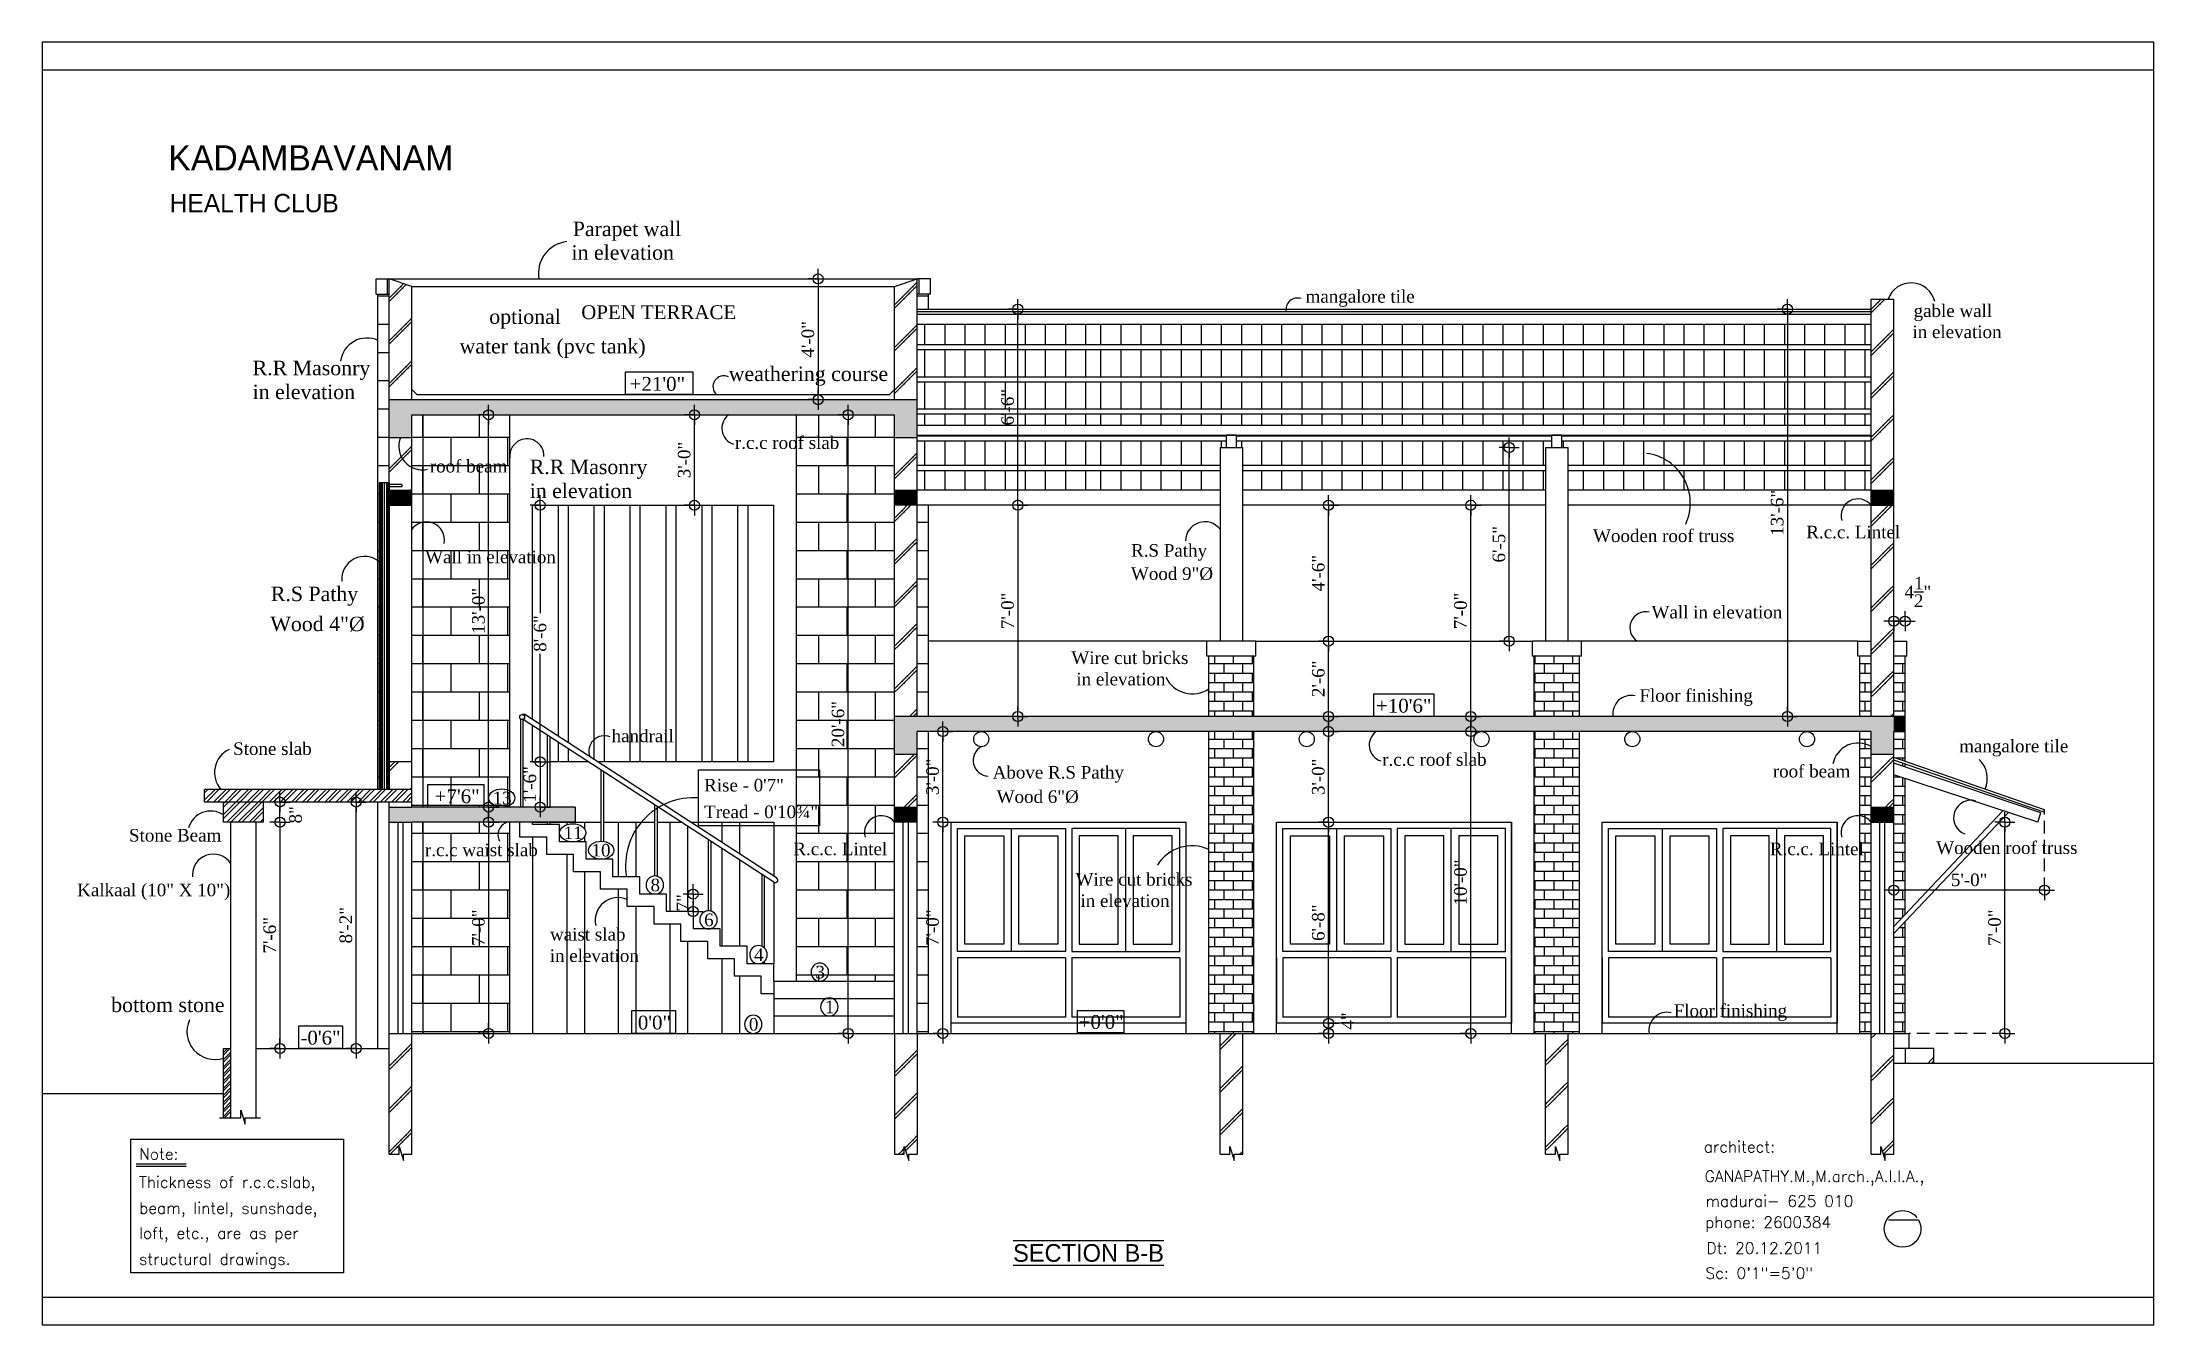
# Model space of a CAD drawing. Extents: x 7848 to 13228, y -2245 to 213.
# Drawn here: x 9074 to 9914, y -329 to 181 of the extents above; entities that cross this region are included whole.
import ezdxf
from ezdxf.enums import TextEntityAlignment as Align

# ---------------------------------------------------------------- set-up
doc = ezdxf.new("R2010")
doc.units = 0
doc.header["$LTSCALE"] = 20
doc.header["$MEASUREMENT"] = 0
doc.header["$PDMODE"] = 34
doc.header["$PDSIZE"] = 5
doc.linetypes.add('HIDDEN', pattern=[0.375, 0.25, -0.125])
doc.layers.get('0').update_dxf_attribs({"linetype": 'CONTINUOUS'})
doc.layers.get('Defpoints').update_dxf_attribs({"linetype": 'CONTINUOUS'})
for name, color, linetype in [('border', 230, 'CONTINUOUS'), ('BORTEXT', 2, 'CONTINUOUS'), ('DETTEXT', 7, 'CONTINUOUS'), ('DIMLINE', 254, 'CONTINUOUS'), ('DOOR', 1, 'CONTINUOUS'), ('handrail', 1, 'CONTINUOUS'), ('HATCH', 252, 'CONTINUOUS'), ('kalkaal', 7, 'CONTINUOUS'), ('Stone', 8, 'CONTINUOUS'), ('text', 2, 'CONTINUOUS'), ('TILE', 22, 'CONTINUOUS'), ('wall', 13, 'CONTINUOUS'), ('window', 4, 'CONTINUOUS'), ('WOOD', 7, 'CONTINUOUS')]:
    doc.layers.add(name, color=color, linetype=linetype)
doc.layers.add('correct', color=230, linetype='CONTINUOUS', plot=False)
doc.styles.add('A', font='romans.shx')
doc.styles.add('style3', font='times_1.ttf')
doc.styles.add('style4', font='boos1_0.ttf')
doc.styles.add('style5', font='times_1.ttf')
doc.dimstyles.new('arch61', dxfattribs={"dimscale": 0, "dimtxt": 5, "dimasz": 2, "dimexe": 0.18, "dimexo": 0.0625, "dimgap": 1.5, "dimtad": 1, "dimzin": 3, "dimdsep": 46, "dimlunit": 4, "dimtxsty": 'style3', "dimblk": 'BLK', "dimcen": 0, "dimse1": 1, "dimse2": 1, "dimclrd": 256, "dimclrt": 3, "dimazin": 0, "dimtfac": 1, "dimtix": 1, "dimtmove": 2, "dimatfit": 3, "dimldrblk": 'NONE', "dimfxl": 0.18, "dimtolj": 1, "dimtzin": 0, "dimlwd": -1, "dimarcsym": 0})
pattern_1 = [(45, (-2711.297, 2172.252), (-8.485281, 8.485281), [3, 0]), (45, (-2712.004, 2172.959), (-8.485281, 8.485281), [3, 0])]
pattern_2 = [(45, (-3202.3682, 0), (-2.2097087, 2.2097087), []), (45, (-3202.3682, 1.5625), (-2.2097087, 2.2097087), [])]
pattern_3 = [(0, (-2711.297, 2172.2518), (0, 3.75), []), (90, (-2711.297, 2172.252), (-7.5, 5e-16), [3.75, -3.75]), (90, (-2707.547, 2172.252), (-7.5, 5e-16), [-3.75, 3.75])]
pattern_4 = [(0, (-2711.297, 2172.252), (0, 11.25), []), (90, (-2711.297, 2172.252), (-22.5, 1e-15), [11.25, -11.25]), (90, (-2700.047, 2172.252), (-22.5, 1e-15), [-11.25, 11.25])]

msp = doc.modelspace()

# ---------------------------------------------------------------- texts
at = {"layer": 'BORTEXT', "style": 'style4'}
msp.add_text('KADAMBAVANAM', height=10.03469, dxfattribs=at).set_placement((9123.718, 129.589))
at = {"layer": 'BORTEXT', "color": 7, "style": 'style4'}
msp.add_text('HEALTH CLUB', height=7.29796, dxfattribs=at).set_placement((9124.259, 112.984))
at = {"layer": 'BORTEXT', "color": 2, "style": 'style4'}
msp.add_text('%%U%%OSECTION B-B', height=7.02428, dxfattribs=at).set_placement((9459.757, -304.369))
at = {"layer": 'DETTEXT', "style": 'style5'}
for s, height, p in [('Parapet wall ', 5.75, (9307.266, 105.626)), ('in elevation', 5.75, (9304.48, 97.122)), ('gable wall', 5, (9833.626, 73.15)), (' in elevation', 5, (9834.322, 65.549)), ('weathering course', 5.75, (9378.341, 47.973)), ('roof beam', 5, (9243.143, 12.162)), ('roof beam', 5, (9777.4, -109.132)), ('r.c.c waist slab', 5, (9248.23, -140.49)), ('waist slab', 5, (9290.546, -174.022)), ('in elevation', 5, (9293.161, -182.542))]:
    msp.add_text(s, height=height, dxfattribs=at).set_placement(p, align=Align.MIDDLE)
for s, height, p in [('mangalore tile', 5, (9576.127, 77.006)), ('R.R Masonry ', 5.75, (9157.244, 48.184)), ('in elevation', 5.75, (9157.244, 38.672)), ('r.c.c roof slab', 5, (9349.096, 18.864)), ('R.R Masonry ', 5.75, (9267.477, 8.847)), ('in elevation', 5.75, (9267.477, -0.665)), ('Wooden roof truss', 5, (9690.468, -18.166)), ('Wall in elevation', 5, (9225.865, -26.588)), ('Wall in elevation', 5, (9713.735, -48.528)), ('in elevation', 5, (9484.932, -75.164)), ('Floor finishing', 5, (9708.932, -81.671)), ('Stone slab ', 5, (9149.483, -102.82)), ('handrail', 5, (9300.054, -97.746)), ('mangalore tile', 5, (9836.13, -101.783)), ('r.c.c roof slab', 5, (9606.605, -107.136)), ('Rise - 0\'7"', 5, (9336.852, -117.348)), ('Tread - 0\'10¾"', 5, (9336.852, -127.942)), ('Stone Beam', 5, (9108.073, -137.266)), ('Wooden roof truss', 5, (9826.979, -142.206)), ('Kalkaal (10" X 10")', 5, (9087.443, -159.012)), ('in elevation', 5, (9486.569, -163.288)), ('bottom stone', 5.75, (9100.967, -205.076)), ('Floor finishing', 5, (9722.562, -206.98))]:
    msp.add_text(s, height=height, dxfattribs=at).set_placement(p)
for s, height, p in [('optional', 5.75, (9265.615, 68.61)), ('water tank (pvc tank)', 5.75, (9276.561, 56.847)), ('R.c.c. Lintel', 5, (9793.982, -16.692)), ('R.S Pathy', 5, (9521.801, -23.981)), ('Wood 9"%%C', 5, (9522.974, -33.23)), ('R.S Pathy ', 5.75, (9182.947, -41.644)), ('Wood 4"%%C', 5.75, (9183.048, -53.597)), ('Wire cut bricks', 5, (9506.226, -66.676)), ('Above R.S Pathy ', 5, (9478.694, -112.223)), ('Wood 6"%%C', 5, (9469.549, -121.9)), ('R.c.c. Lintel', 5, (9391.007, -142.692)), ('R.c.c. Lintel', 5, (9779.507, -142.692)), ('Wire cut bricks', 5, (9507.863, -154.8))]:
    msp.add_text(s, height=height, dxfattribs=at).set_placement(p, align=Align.CENTER)
at = {"layer": 'DETTEXT', "color": 7, "style": 'style5'}
for s, height, p in [('13', 4.9903, (9252.748, -122.431)), ('11', 4.9903, (9280.975, -136.277)), ('10', 4.9903, (9292.075, -143.2)), ('8', 4.99, (9315.533, -157.046)), ('6', 4.99, (9336.866, -170.892)), ('4', 4.99, (9356.731, -184.738)), ('3', 4.99, (9381.145, -191.661)), ('1', 4.99, (9384.945, -205.508)), ('0', 4.99, (9354.666, -212.431))]:
    msp.add_text(s, height=height, dxfattribs=at).set_placement(p)
at = {"layer": 'text'}
for s, height, style, p in [('OPEN TERRACE', 5.5, 'style5', (9287.972, 70.493)), ('+21\'0"', 5.5, 'style5', (9307.25, 41.989)), ('+10\'6"', 5.5, 'style5', (9604.158, -86.011)), ('+7\'6"', 5.5, 'style5', (9229.676, -122.011)), ('0\'0"', 5.5, 'style5', (9310.486, -212.011)), ('+0\'0"', 5.5, 'style5', (9485.874, -211.746)), ('-0\'6"', 5.5, 'style5', (9176.262, -218.011)), ('Note:', 4.5, 'A', (9112.071, -263.74)), ('architect:', 4.5, 'A', (9734.512, -260.923)), ('GANAPATHY.M.,M.arch.,A.I.I.A.,', 4.5, 'A', (9734.897, -272.636)), ('Thickness of r.c.c.slab, ', 4.5, 'A', (9112.071, -274.911)), ('beam, lintel, sunshade, ', 4.5, 'A', (9112.071, -285.254)), ('madurai- 625 010', 4.5, 'A', (9735.194, -282.467)), ('loft, etc., are as per ', 4.5, 'A', (9112.071, -295.183)), ('phone: 2600384', 4.5, 'A', (9735.066, -290.931)), ('structural drawings.', 4.5, 'A', (9112.071, -305.526))]:
    msp.add_text(s, height=height, dxfattribs=dict(at, style=style)).set_placement(p)
at = {"layer": 'text', "color": 0, "style": 'A'}
for s, p in [('Dt: 20.12.2011', (9735.594, -301.145)), ('Sc: 0\'1"=5\'0"', (9735.178, -311.143))]:
    msp.add_text(s, height=4.5, dxfattribs=at).set_placement(p)

# ---------------------------------------------------------------- blocks, each defined once
blk = doc.blocks.new('BLK')
for q in [(-2, 0), (0, 2), (0, -2), (2, 0)]:
    blk.add_line((0, 0), q)
blk.add_circle((0, 0), 1)
blk = doc.blocks.new('*D148')
at = {"layer": 'Defpoints', "color": 0}
for p in [(9251.12, 32.46), (9262.32, 32.46), (9262.32, -123.54)]:
    blk.add_point(p, dxfattribs=at)
at = {"layer": 'DIMLINE'}
blk.add_line((9251.12, -121.54), (9251.12, 30.46), dxfattribs=at)
at = {"layer": 'DIMLINE', "xscale": 2, "yscale": 2, "zscale": 2}
for p, rotation in [((9251.12, 32.46), 90), ((9251.12, -123.54), 270)]:
    blk.add_blockref('BLK', p, dxfattribs=dict(at, rotation=rotation))
at = {"layer": 'DIMLINE', "color": 3, "insert": (9247.08, -45.54), "char_height": 5, "attachment_point": 5, "rotation": 90, "style": 'style3'}
blk.add_mtext('\\A1;13\'-0"', dxfattribs=at)
blk = doc.blocks.new('_None')
blk = doc.blocks.new('*D149')
at = {"layer": 'Defpoints', "color": 0}
for p in [(9220.59, -129.54), (9233.9, -213.54), (9251.12, -213.54)]:
    blk.add_point(p, dxfattribs=at)
at = {"layer": 'DIMLINE'}
blk.add_line((9251.12, -131.54), (9251.12, -211.54), dxfattribs=at)
at = {"layer": 'DIMLINE', "xscale": 2, "yscale": 2, "zscale": 2}
for p, rotation in [((9251.12, -129.54), 90), ((9251.12, -213.54), 270)]:
    blk.add_blockref('BLK', p, dxfattribs=dict(at, rotation=rotation))
at = {"layer": 'DIMLINE', "color": 3, "insert": (9247.07, -171.54), "char_height": 5, "attachment_point": 5, "rotation": 90, "style": 'style3'}
blk.add_mtext('\\A1;7\'-0"', dxfattribs=at)
blk = doc.blocks.new('*D175')
at = {"layer": 'Defpoints', "color": 0}
for p in [(9576.75, -209.54), (9576.75, -213.54), (9585.23, -213.54)]:
    blk.add_point(p, dxfattribs=at)
at = {"layer": 'DIMLINE'}
for p, q in [((9585.23, -207.54), (9585.23, -205.54)), ((9585.23, -209.54), (9585.23, -213.54)), ((9585.23, -215.54), (9585.23, -217.54))]:
    blk.add_line(p, q, dxfattribs=at)
at = {"layer": 'DIMLINE', "xscale": 2, "yscale": 2, "zscale": 2}
for p, rotation in [((9585.23, -209.54), 270), ((9585.23, -213.54), 90)]:
    blk.add_blockref('BLK', p, dxfattribs=dict(at, rotation=rotation))
at = {"layer": 'DIMLINE', "color": 3, "insert": (9592.9, -208.64), "char_height": 5, "attachment_point": 5, "rotation": 90, "style": 'style3'}
blk.add_mtext('\\A1;4"', dxfattribs=at)
blk = doc.blocks.new('*D176')
at = {"layer": 'Defpoints', "color": 0}
for p in [(9564.59, -129.54), (9585.23, -129.54), (9564.59, -209.54)]:
    blk.add_point(p, dxfattribs=at)
at = {"layer": 'DIMLINE'}
blk.add_line((9585.23, -207.54), (9585.23, -131.54), dxfattribs=at)
at = {"layer": 'DIMLINE', "xscale": 2, "yscale": 2, "zscale": 2}
for p, rotation in [((9585.23, -129.54), 90), ((9585.23, -209.54), 270)]:
    blk.add_blockref('BLK', p, dxfattribs=dict(at, rotation=rotation))
at = {"layer": 'DIMLINE', "color": 3, "insert": (9581.19, -169.54), "char_height": 5, "attachment_point": 5, "rotation": 90, "style": 'style3'}
blk.add_mtext('\\A1;6\'-8"', dxfattribs=at)
blk = doc.blocks.new('*D177')
at = {"layer": 'Defpoints', "color": 0}
for p in [(9585.23, -93.54), (9596.64, -93.54), (9596.64, -129.54)]:
    blk.add_point(p, dxfattribs=at)
at = {"layer": 'DIMLINE'}
blk.add_line((9585.23, -127.54), (9585.23, -95.54), dxfattribs=at)
at = {"layer": 'DIMLINE', "xscale": 2, "yscale": 2, "zscale": 2}
for p, rotation in [((9585.23, -93.54), 90), ((9585.23, -129.54), 270)]:
    blk.add_blockref('BLK', p, dxfattribs=dict(at, rotation=rotation))
at = {"layer": 'DIMLINE', "color": 3, "insert": (9581.19, -111.54), "char_height": 5, "attachment_point": 5, "rotation": 90, "style": 'style3'}
blk.add_mtext('\\A1;3\'-0"', dxfattribs=at)
blk = doc.blocks.new('*D178')
at = {"layer": 'Defpoints', "color": 0}
for p in [(9585.23, -57.54), (9591.88, -57.54), (9591.88, -87.54)]:
    blk.add_point(p, dxfattribs=at)
at = {"layer": 'DIMLINE'}
blk.add_line((9585.23, -85.54), (9585.23, -59.54), dxfattribs=at)
at = {"layer": 'DIMLINE', "xscale": 2, "yscale": 2, "zscale": 2}
for p, rotation in [((9585.23, -57.54), 90), ((9585.23, -87.54), 270)]:
    blk.add_blockref('BLK', p, dxfattribs=dict(at, rotation=rotation))
at = {"layer": 'DIMLINE', "color": 3, "insert": (9581.19, -72.54), "char_height": 5, "attachment_point": 5, "rotation": 90, "style": 'style3'}
blk.add_mtext('\\A1;2\'-6"', dxfattribs=at)
blk = doc.blocks.new('*D179')
at = {"layer": 'Defpoints', "color": 0}
for p in [(9585.23, -3.54), (9598.69, -3.54), (9598.69, -57.54)]:
    blk.add_point(p, dxfattribs=at)
at = {"layer": 'DIMLINE'}
blk.add_line((9585.23, -55.54), (9585.23, -5.54), dxfattribs=at)
at = {"layer": 'DIMLINE', "xscale": 2, "yscale": 2, "zscale": 2}
for p, rotation in [((9585.23, -3.54), 90), ((9585.23, -57.54), 270)]:
    blk.add_blockref('BLK', p, dxfattribs=dict(at, rotation=rotation))
at = {"layer": 'DIMLINE', "color": 3, "insert": (9581.19, -30.54), "char_height": 5, "attachment_point": 5, "rotation": 90, "style": 'style3'}
blk.add_mtext('\\A1;4\'-6"', dxfattribs=at)
blk = doc.blocks.new('*D180')
at = {"layer": 'Defpoints', "color": 0}
for p in [(9641.81, -3.54), (9646.27, -3.54), (9646.27, -87.54)]:
    blk.add_point(p, dxfattribs=at)
at = {"layer": 'DIMLINE'}
blk.add_line((9641.81, -85.54), (9641.81, -5.54), dxfattribs=at)
at = {"layer": 'DIMLINE', "xscale": 2, "yscale": 2, "zscale": 2}
for p, rotation in [((9641.81, -3.54), 90), ((9641.81, -87.54), 270)]:
    blk.add_blockref('BLK', p, dxfattribs=dict(at, rotation=rotation))
at = {"layer": 'DIMLINE', "color": 3, "insert": (9637.76, -45.54), "char_height": 5, "attachment_point": 5, "rotation": 90, "style": 'style3'}
blk.add_mtext('\\A1;7\'-0"', dxfattribs=at)
blk = doc.blocks.new('*D181')
at = {"layer": 'Defpoints', "color": 0}
for p in [(9641.81, -93.54), (9667.09, -93.54), (9667.09, -213.54)]:
    blk.add_point(p, dxfattribs=at)
at = {"layer": 'DIMLINE'}
blk.add_line((9641.81, -211.54), (9641.81, -95.54), dxfattribs=at)
at = {"layer": 'DIMLINE', "xscale": 2, "yscale": 2, "zscale": 2}
for p, rotation in [((9641.81, -93.54), 90), ((9641.81, -213.54), 270)]:
    blk.add_blockref('BLK', p, dxfattribs=dict(at, rotation=rotation))
at = {"layer": 'DIMLINE', "color": 3, "insert": (9637.77, -153.54), "char_height": 5, "attachment_point": 5, "rotation": 90, "style": 'style3'}
blk.add_mtext('\\A1;10\'-0"', dxfattribs=at)
blk = doc.blocks.new('*D182')
at = {"layer": 'Defpoints', "color": 0}
for p in [(9810.09, -124.64), (9870.09, -124.64), (9810.09, -156.57)]:
    blk.add_point(p, dxfattribs=at)
at = {"layer": 'DIMLINE'}
blk.add_line((9868.09, -156.57), (9812.09, -156.57), dxfattribs=at)
at = {"layer": 'DIMLINE', "xscale": 2, "yscale": 2, "zscale": 2, "rotation": 180}
blk.add_blockref('BLK', (9810.09, -156.57), dxfattribs=at)
at = {"layer": 'DIMLINE', "xscale": 2, "yscale": 2, "zscale": 2}
blk.add_blockref('BLK', (9870.09, -156.57), dxfattribs=at)
at = {"layer": 'DIMLINE', "color": 3, "insert": (9840.09, -152.52), "char_height": 5, "attachment_point": 5, "style": 'style3'}
blk.add_mtext('\\A1;5\'-0"', dxfattribs=at)
blk = doc.blocks.new('*D433')
at = {"layer": 'Defpoints', "color": 0}
for p in [(9801.09, 74.46), (9767.79, -87.54), (9801.09, -87.54)]:
    blk.add_point(p, dxfattribs=at)
at = {"layer": 'DIMLINE'}
blk.add_line((9767.79, 72.46), (9767.79, -85.54), dxfattribs=at)
at = {"layer": 'DIMLINE', "xscale": 2, "yscale": 2, "zscale": 2}
for p, rotation in [((9767.79, 74.46), 90), ((9767.79, -87.54), 270)]:
    blk.add_blockref('BLK', p, dxfattribs=dict(at, rotation=rotation))
at = {"layer": 'DIMLINE', "color": 3, "insert": (9763.75, -6.54), "char_height": 5, "attachment_point": 5, "rotation": 90, "style": 'style3'}
blk.add_mtext('\\A1;13\'-6"', dxfattribs=at)
blk = doc.blocks.new('*D435')
at = {"layer": 'Defpoints', "color": 0}
for p in [(9402.89, 86.46), (9382.18, 38.46), (9402.89, 38.46)]:
    blk.add_point(p, dxfattribs=at)
at = {"layer": 'DIMLINE'}
blk.add_line((9382.18, 84.46), (9382.18, 40.46), dxfattribs=at)
at = {"layer": 'DIMLINE', "xscale": 2, "yscale": 2, "zscale": 2}
for p, rotation in [((9382.18, 86.46), 90), ((9382.18, 38.46), 270)]:
    blk.add_blockref('BLK', p, dxfattribs=dict(at, rotation=rotation))
at = {"layer": 'DIMLINE', "color": 3, "insert": (9378.14, 62.46), "char_height": 5, "attachment_point": 5, "rotation": 90, "style": 'style3'}
blk.add_mtext('\\A1;4\'-0"', dxfattribs=at)
blk = doc.blocks.new('*D436')
at = {"layer": 'Defpoints', "color": 0}
for p in [(9271.59, -105.54), (9271.58, -123.54), (9271.59, -123.54)]:
    blk.add_point(p, dxfattribs=at)
at = {"layer": 'DIMLINE'}
blk.add_line((9271.58, -107.54), (9271.58, -121.54), dxfattribs=at)
at = {"layer": 'DIMLINE', "xscale": 2, "yscale": 2, "zscale": 2}
for p, rotation in [((9271.58, -105.54), 90), ((9271.58, -123.54), 270)]:
    blk.add_blockref('BLK', p, dxfattribs=dict(at, rotation=rotation))
at = {"layer": 'DIMLINE', "color": 3, "insert": (9267.54, -114.54), "char_height": 5, "attachment_point": 5, "rotation": 90, "style": 'style3'}
blk.add_mtext('\\A1;1\'-6"', dxfattribs=at)
blk = doc.blocks.new('*D437')
at = {"layer": 'Defpoints', "color": 0}
for p in [(9268.59, -3.54), (9271.59, -3.54), (9268.59, -105.54)]:
    blk.add_point(p, dxfattribs=at)
at = {"layer": 'DIMLINE'}
for p, q in [((9271.59, -5.54), (9271.59, -46.41)), ((9271.59, -103.54), (9271.59, -62.66))]:
    blk.add_line(p, q, dxfattribs=at)
at = {"layer": 'DIMLINE', "xscale": 2, "yscale": 2, "zscale": 2}
for p, rotation in [((9271.59, -3.54), 90), ((9271.59, -105.54), 270)]:
    blk.add_blockref('BLK', p, dxfattribs=dict(at, rotation=rotation))
at = {"layer": 'DIMLINE', "color": 3, "insert": (9271.59, -54.54), "char_height": 5, "attachment_point": 5, "rotation": 90, "style": 'style3'}
blk.add_mtext('\\A1;8\'-6"', dxfattribs=at)
blk = doc.blocks.new('*D438')
at = {"layer": 'Defpoints', "color": 0}
for p in [(9332.97, 32.46), (9333.2, 32.46), (9333.2, -3.54)]:
    blk.add_point(p, dxfattribs=at)
at = {"layer": 'DIMLINE'}
blk.add_line((9332.97, -1.54), (9332.97, 30.46), dxfattribs=at)
at = {"layer": 'DIMLINE', "xscale": 2, "yscale": 2, "zscale": 2}
for p, rotation in [((9332.97, 32.46), 90), ((9332.97, -3.54), 270)]:
    blk.add_blockref('BLK', p, dxfattribs=dict(at, rotation=rotation))
at = {"layer": 'DIMLINE', "color": 3, "insert": (9328.93, 14.46), "char_height": 5, "attachment_point": 5, "rotation": 90, "style": 'style3'}
blk.add_mtext('\\A1;3\'-0"', dxfattribs=at)
blk = doc.blocks.new('*D439')
at = {"layer": 'Defpoints', "color": 0}
for p in [(9810.09, -49.61), (9810.09, -87.54), (9814.59, -87.54)]:
    blk.add_point(p, dxfattribs=at)
at = {"layer": 'DIMLINE'}
for p, q in [((9808.09, -49.61), (9806.09, -49.61)), ((9814.59, -49.61), (9810.09, -49.61)), ((9816.59, -49.61), (9818.59, -49.61))]:
    blk.add_line(p, q, dxfattribs=at)
at = {"layer": 'DIMLINE', "xscale": 2, "yscale": 2, "zscale": 2}
blk.add_blockref('BLK', (9810.09, -49.61), dxfattribs=at)
at = {"layer": 'DIMLINE', "xscale": 2, "yscale": 2, "zscale": 2, "rotation": 180}
blk.add_blockref('BLK', (9814.59, -49.61), dxfattribs=at)
at = {"layer": 'DIMLINE', "color": 3, "insert": (9819.69, -38), "char_height": 5, "attachment_point": 5, "style": 'style3'}
blk.add_mtext('\\A1;4{\\H1.000000x;\\S1/2;}"', dxfattribs=at)
blk = doc.blocks.new('*D440')
at = {"layer": 'Defpoints', "color": 0}
for p in [(9854.29, -129.54), (9867.47, -129.54), (9814.59, -213.54)]:
    blk.add_point(p, dxfattribs=at)
at = {"layer": 'DIMLINE'}
blk.add_line((9854.29, -211.54), (9854.29, -131.54), dxfattribs=at)
at = {"layer": 'DIMLINE', "xscale": 2, "yscale": 2, "zscale": 2}
for p, rotation in [((9854.29, -129.54), 90), ((9854.29, -213.54), 270)]:
    blk.add_blockref('BLK', p, dxfattribs=dict(at, rotation=rotation))
at = {"layer": 'DIMLINE', "color": 3, "insert": (9850.23, -171.54), "char_height": 5, "attachment_point": 5, "rotation": 90, "style": 'style3'}
blk.add_mtext('\\A1;7\'-0"', dxfattribs=at)
blk = doc.blocks.new('*D442')
at = {"layer": 'Defpoints', "color": 0}
for p in [(9457.87, 74.46), (9461.65, 74.46), (9457.87, -3.54)]:
    blk.add_point(p, dxfattribs=at)
at = {"layer": 'DIMLINE'}
blk.add_line((9461.65, -1.54), (9461.65, 72.46), dxfattribs=at)
at = {"layer": 'DIMLINE', "xscale": 2, "yscale": 2, "zscale": 2}
for p, rotation in [((9461.65, 74.46), 90), ((9461.65, -3.54), 270)]:
    blk.add_blockref('BLK', p, dxfattribs=dict(at, rotation=rotation))
at = {"layer": 'DIMLINE', "color": 3, "insert": (9457.6, 35.46), "char_height": 5, "attachment_point": 5, "rotation": 90, "style": 'style3'}
blk.add_mtext('\\A1;6\'-6"', dxfattribs=at)
blk = doc.blocks.new('*D443')
at = {"layer": 'Defpoints', "color": 0}
for p in [(9475.85, -3.54), (9461.65, -87.54), (9473.71, -87.54)]:
    blk.add_point(p, dxfattribs=at)
at = {"layer": 'DIMLINE'}
blk.add_line((9461.65, -5.54), (9461.65, -85.54), dxfattribs=at)
at = {"layer": 'DIMLINE', "xscale": 2, "yscale": 2, "zscale": 2}
for p, rotation in [((9461.65, -3.54), 90), ((9461.65, -87.54), 270)]:
    blk.add_blockref('BLK', p, dxfattribs=dict(at, rotation=rotation))
at = {"layer": 'DIMLINE', "color": 3, "insert": (9457.6, -45.54), "char_height": 5, "attachment_point": 5, "rotation": 90, "style": 'style3'}
blk.add_mtext('\\A1;7\'-0"', dxfattribs=at)
blk = doc.blocks.new('*D444')
at = {"layer": 'Defpoints', "color": 0}
for p in [(9185.09, -121.54), (9198.38, -121.54), (9185.09, -219.54)]:
    blk.add_point(p, dxfattribs=at)
at = {"layer": 'DIMLINE'}
blk.add_line((9198.38, -217.54), (9198.38, -123.54), dxfattribs=at)
at = {"layer": 'DIMLINE', "xscale": 2, "yscale": 2, "zscale": 2}
for p, rotation in [((9198.38, -121.54), 90), ((9198.38, -219.54), 270)]:
    blk.add_blockref('BLK', p, dxfattribs=dict(at, rotation=rotation))
at = {"layer": 'DIMLINE', "color": 3, "insert": (9194.34, -170.54), "char_height": 5, "attachment_point": 5, "rotation": 90, "style": 'style3'}
blk.add_mtext('\\A1;8\'-2"', dxfattribs=at)
blk = doc.blocks.new('*D445')
at = {"layer": 'Defpoints', "color": 0}
for p in [(9161.59, -129.54), (9161.59, -219.54), (9168.12, -219.54)]:
    blk.add_point(p, dxfattribs=at)
at = {"layer": 'DIMLINE'}
blk.add_line((9168.12, -131.54), (9168.12, -217.54), dxfattribs=at)
at = {"layer": 'DIMLINE', "xscale": 2, "yscale": 2, "zscale": 2}
for p, rotation in [((9168.12, -129.54), 90), ((9168.12, -219.54), 270)]:
    blk.add_blockref('BLK', p, dxfattribs=dict(at, rotation=rotation))
at = {"layer": 'DIMLINE', "color": 3, "insert": (9164.07, -174.54), "char_height": 5, "attachment_point": 5, "rotation": 90, "style": 'style3'}
blk.add_mtext('\\A1;7\'-6"', dxfattribs=at)
blk = doc.blocks.new('*D446')
at = {"layer": 'Defpoints', "color": 0}
for p in [(9161.59, -121.54), (9168.12, -121.54), (9161.59, -129.54)]:
    blk.add_point(p, dxfattribs=at)
at = {"layer": 'DIMLINE'}
blk.add_line((9168.12, -127.54), (9168.12, -123.54), dxfattribs=at)
at = {"layer": 'DIMLINE', "xscale": 2, "yscale": 2, "zscale": 2}
for p, rotation in [((9168.12, -121.54), 90), ((9168.12, -129.54), 270)]:
    blk.add_blockref('BLK', p, dxfattribs=dict(at, rotation=rotation))
at = {"layer": 'DIMLINE', "color": 3, "insert": (9174.35, -126.63), "char_height": 5, "attachment_point": 5, "rotation": 90, "style": 'style3'}
blk.add_mtext('\\A1;8"', dxfattribs=at)
blk = doc.blocks.new('*D447')
at = {"layer": 'Defpoints', "color": 0}
for p in [(9394.17, 32.46), (9412.59, 32.46), (9412.59, -213.54)]:
    blk.add_point(p, dxfattribs=at)
at = {"layer": 'DIMLINE'}
blk.add_line((9394.17, -211.54), (9394.17, 30.46), dxfattribs=at)
at = {"layer": 'DIMLINE', "xscale": 2, "yscale": 2, "zscale": 2}
for p, rotation in [((9394.17, 32.46), 90), ((9394.17, -213.54), 270)]:
    blk.add_blockref('BLK', p, dxfattribs=dict(at, rotation=rotation))
at = {"layer": 'DIMLINE', "color": 3, "insert": (9390.13, -90.54), "char_height": 5, "attachment_point": 5, "rotation": 90, "style": 'style3'}
blk.add_mtext('\\A1;20\'-6"', dxfattribs=at)
blk = doc.blocks.new('*D448')
at = {"layer": 'Defpoints', "color": 0}
for p in [(9421.59, -129.54), (9431.79, -129.54), (9421.59, -213.54)]:
    blk.add_point(p, dxfattribs=at)
at = {"layer": 'DIMLINE'}
blk.add_line((9431.79, -211.54), (9431.79, -131.54), dxfattribs=at)
at = {"layer": 'DIMLINE', "xscale": 2, "yscale": 2, "zscale": 2}
for p, rotation in [((9431.79, -129.54), 90), ((9431.79, -213.54), 270)]:
    blk.add_blockref('BLK', p, dxfattribs=dict(at, rotation=rotation))
at = {"layer": 'DIMLINE', "color": 3, "insert": (9427.74, -171.54), "char_height": 5, "attachment_point": 5, "rotation": 90, "style": 'style3'}
blk.add_mtext('\\A1;7\'-0"', dxfattribs=at)
blk = doc.blocks.new('*D449')
at = {"layer": 'Defpoints', "color": 0}
for p in [(9421.59, -93.54), (9431.79, -93.54), (9421.59, -129.54)]:
    blk.add_point(p, dxfattribs=at)
at = {"layer": 'DIMLINE'}
blk.add_line((9431.79, -127.54), (9431.79, -95.54), dxfattribs=at)
at = {"layer": 'DIMLINE', "xscale": 2, "yscale": 2, "zscale": 2}
for p, rotation in [((9431.79, -93.54), 90), ((9431.79, -129.54), 270)]:
    blk.add_blockref('BLK', p, dxfattribs=dict(at, rotation=rotation))
at = {"layer": 'DIMLINE', "color": 3, "insert": (9427.75, -111.54), "char_height": 5, "attachment_point": 5, "rotation": 90, "style": 'style3'}
blk.add_mtext('\\A1;3\'-0"', dxfattribs=at)
blk = doc.blocks.new('*D453')
at = {"layer": 'Defpoints', "color": 0}
for p in [(9321.93, -158.15), (9321.93, -165.08), (9332.46, -165.08)]:
    blk.add_point(p, dxfattribs=at)
at = {"layer": 'DIMLINE'}
for p, q in [((9332.46, -156.15), (9332.46, -154.15)), ((9332.46, -158.15), (9332.46, -165.08)), ((9332.46, -167.08), (9332.46, -169.08))]:
    blk.add_line(p, q, dxfattribs=at)
at = {"layer": 'DIMLINE', "xscale": 2, "yscale": 2, "zscale": 2}
for p, rotation in [((9332.46, -158.15), 270), ((9332.46, -165.08), 90)]:
    blk.add_blockref('BLK', p, dxfattribs=dict(at, rotation=rotation))
at = {"layer": 'DIMLINE', "color": 3, "insert": (9328.41, -161.62), "char_height": 5, "attachment_point": 5, "rotation": 90, "style": 'style3'}
blk.add_mtext('\\A1;7"', dxfattribs=at)
blk = doc.blocks.new('*D454')
at = {"layer": 'Defpoints', "color": 0}
for p in [(9657.11, 19.45), (9671.59, 19.45), (9671.59, -57.54)]:
    blk.add_point(p, dxfattribs=at)
at = {"layer": 'DIMLINE'}
blk.add_line((9657.11, -55.54), (9657.11, 17.45), dxfattribs=at)
at = {"layer": 'DIMLINE', "xscale": 2, "yscale": 2, "zscale": 2}
for p, rotation in [((9657.11, 19.45), 90), ((9657.11, -57.54), 270)]:
    blk.add_blockref('BLK', p, dxfattribs=dict(at, rotation=rotation))
at = {"layer": 'DIMLINE', "color": 3, "insert": (9653.06, -19.04), "char_height": 5, "attachment_point": 5, "rotation": 90, "style": 'style3'}
blk.add_mtext('\\A1;6\'-5"', dxfattribs=at)

# ---------------------------------------------------------------- dimensions: what is measured, and where the dimension line sits
at = {"layer": 'DIMLINE'}
for base, p1, p2, override, picture, middle in [((9382.181, 38.462), (9402.894, 86.462), (9402.894, 38.462), {"dimscale": 1}, '*D435', (9378.137, 62.462)), ((9461.646, 74.462), (9457.865, -3.538), (9457.865, 74.462), {"dimscale": 1}, '*D442', (9457.603, 35.462)), ((9767.795, -87.538), (9801.093, 74.462), (9801.093, -87.538), {"dimscale": 1}, '*D433', (9763.752, -6.538)), ((9251.123, 32.462), (9262.318, -123.538), (9262.318, 32.462), {"dimscale": 1, "dimfxl": 0.25}, '*D148', (9247.08, -45.538)), ((9332.972, 32.462), (9333.197, -3.538), (9333.197, 32.462), {"dimscale": 1}, '*D438', (9328.929, 14.462)), ((9394.171, 32.462), (9412.593, -213.538), (9412.593, 32.462), {"dimscale": 1}, '*D447', (9390.128, -90.538)), ((9657.105, 19.45), (9671.593, -57.538), (9671.593, 19.45), {"dimscale": 1}, '*D454', (9653.062, -19.044)), ((9461.646, -87.538), (9475.854, -3.538), (9473.707, -87.538), {"dimscale": 1}, '*D443', (9457.596, -45.538)), ((9585.229, -3.538), (9598.687, -57.538), (9598.687, -3.538), {"dimscale": 1, "dimfxl": 0.25}, '*D179', (9581.186, -30.538)), ((9641.81, -3.538), (9646.269, -87.538), (9646.269, -3.538), {"dimscale": 1, "dimfxl": 0.25}, '*D180', (9637.759, -45.538)), ((9585.229, -57.538), (9591.875, -87.538), (9591.875, -57.538), {"dimscale": 1, "dimfxl": 0.25}, '*D178', (9581.186, -72.538)), ((9431.792, -93.538), (9421.593, -129.538), (9421.593, -93.538), {"dimscale": 1}, '*D449', (9427.748, -111.538)), ((9585.229, -93.538), (9596.639, -129.538), (9596.639, -93.538), {"dimscale": 1, "dimfxl": 0.25}, '*D177', (9581.186, -111.538)), ((9641.81, -93.538), (9667.093, -213.538), (9667.093, -93.538), {"dimscale": 1, "dimfxl": 0.25}, '*D181', (9637.766, -153.538)), ((9271.582, -123.538), (9271.593, -105.538), (9271.593, -123.538), {"dimscale": 1}, '*D436', (9267.538, -114.538)), ((9198.384, -121.538), (9185.093, -219.538), (9185.093, -121.538), {"dimscale": 1}, '*D444', (9194.341, -170.538)), ((9168.119, -219.538), (9161.593, -129.538), (9161.593, -219.538), {"dimscale": 1}, '*D445', (9164.069, -174.538)), ((9251.123, -213.538), (9220.593, -129.538), (9233.901, -213.538), {"dimscale": 1, "dimfxl": 0.25}, '*D149', (9247.072, -171.538)), ((9431.792, -129.538), (9421.593, -213.538), (9421.593, -129.538), {"dimscale": 1}, '*D448', (9427.741, -171.538)), ((9585.229, -129.538), (9564.593, -209.538), (9564.593, -129.538), {"dimscale": 1, "dimfxl": 0.25}, '*D176', (9581.186, -169.538)), ((9854.285, -129.538), (9814.593, -213.538), (9867.466, -129.538), {"dimscale": 1}, '*D440', (9850.235, -171.538)), ((9332.463, -165.077), (9321.927, -158.154), (9321.927, -165.077), {"dimscale": 1}, '*D453', (9328.413, -161.615))]:
    dim = msp.add_linear_dim(base=base, p1=p1, p2=p2, angle=90, dimstyle='arch61', override=override, dxfattribs=at)
    dim.commit()
    dim.dimension.update_dxf_attribs({"geometry": picture, "text_midpoint": middle})
for base, p1, p2, override, picture, middle in [((9271.593, -3.538), (9268.593, -105.538), (9268.593, -3.538), {"dimscale": 1}, '*D437', (9271.593, -54.538)), ((9168.119, -121.538), (9161.593, -129.538), (9161.593, -121.538), {"dimscale": 1}, '*D446', (9174.345, -126.634)), ((9585.229, -213.538), (9576.75, -209.538), (9576.75, -213.538), {"dimscale": 1, "dimfxl": 0.25}, '*D175', (9592.897, -208.642))]:
    dim = msp.add_linear_dim(base=base, p1=p1, p2=p2, angle=90, dimstyle='arch61', override=override, dxfattribs=at)
    dim.commit()
    dim.dimension.update_dxf_attribs({"geometry": picture, "text_midpoint": middle, "dimtype": 160})
dim = msp.add_linear_dim(base=(9810.093, -49.608), p1=(9814.593, -87.538), p2=(9810.093, -87.538), dimstyle='arch61', override={"dimscale": 1}, dxfattribs=at)
dim.commit()
dim.dimension.update_dxf_attribs({"geometry": '*D439', "text_midpoint": (9819.688, -38), "dimtype": 160})
dim = msp.add_linear_dim(base=(9810.093, -156.566), p1=(9870.093, -124.645), p2=(9810.093, -124.645), dimstyle='arch61', override={"dimscale": 1, "dimfxl": 0.25}, dxfattribs=at)
dim.commit()
dim.dimension.update_dxf_attribs({"geometry": '*D182', "text_midpoint": (9840.093, -152.522)})

# ---------------------------------------------------------------- hatches: boundary and pattern name
at = {"layer": 'HATCH'}
h = msp.add_hatch(dxfattribs=at)
h.set_pattern_fill('BRICK HATCH', color=8, angle=45, style=0)
h.set_pattern_definition(pattern_1)
h.paths.add_polyline_path([(9220.593, 83.508), (9211.593, 86.462), (9211.593, 38.462), (9220.593, 38.462)])
h = msp.add_hatch(dxfattribs=at)
h.set_pattern_fill('BRICK HATCH', color=8, angle=45, style=0)
h.set_pattern_definition(pattern_1)
h.paths.add_polyline_path([(9412.593, 38.462), (9421.593, 38.462), (9421.593, 86.462), (9412.593, 83.508)])
h = msp.add_hatch(dxfattribs=at)
h.set_pattern_fill('BRICK HATCH', color=8, angle=45, style=0)
h.set_pattern_definition(pattern_1)
h.paths.add_polyline_path([(9810.093, 78.462), (9801.093, 78.462), (9801.093, 2.462), (9810.093, 2.462)])
for points in [[(9412.593, 32.462), (9412.593, 23.462), (9421.593, 23.462), (9421.593, 38.462), (9211.593, 38.462), (9211.593, 23.462), (9220.593, 23.462), (9220.593, 32.462)], [(9220.593, -3.538), (9220.593, 2.462), (9211.593, 2.462), (9211.593, -3.538)], [(9421.593, 2.462), (9412.593, 2.462), (9412.593, -3.538), (9421.593, -3.538)], [(9810.093, -3.538), (9810.093, 2.462), (9801.093, 2.462), (9801.093, -3.538)], [(9801.093, -93.538), (9801.093, -102.538), (9810.093, -102.538), (9810.093, -87.538), (9412.593, -87.538), (9412.593, -102.538), (9421.593, -102.538), (9421.593, -93.538)], [(9814.593, -87.538), (9810.093, -87.538), (9810.093, -93.538), (9814.593, -93.538)], [(9285.541, -129.538), (9285.541, -123.538), (9220.593, -123.538), (9211.593, -123.538), (9211.593, -129.538), (9220.593, -129.538)], [(9421.593, -129.538), (9421.593, -123.538), (9412.593, -123.538), (9412.593, -129.538)], [(9801.093, -123.538), (9801.093, -129.538), (9810.093, -129.538), (9810.093, -123.538)]]:
    msp.add_hatch(color=8, dxfattribs=at).paths.add_polyline_path(points)
h = msp.add_hatch(dxfattribs=at)
h.set_pattern_fill('BRICK HATCH', color=8, angle=45, style=0)
h.set_pattern_definition(pattern_1)
h.paths.add_polyline_path([(9220.593, 23.462), (9211.593, 23.462), (9211.593, 2.462), (9220.593, 2.462)])
h = msp.add_hatch(dxfattribs=at)
h.set_pattern_fill('BRICK HATCH', color=8, angle=45, style=0)
h.set_pattern_definition(pattern_1)
h.paths.add_polyline_path([(9421.593, 23.462), (9412.593, 23.462), (9412.593, 2.462), (9421.593, 2.462)])
h = msp.add_hatch(dxfattribs=at)
h.set_pattern_fill('BRICK HATCH', color=8, angle=45, style=0)
h.set_pattern_definition(pattern_1)
h.paths.add_polyline_path([(9412.593, -87.538), (9421.593, -87.538), (9421.593, -3.538), (9412.593, -3.538)])
h = msp.add_hatch(dxfattribs=at)
h.set_pattern_fill('BRICK HATCH', color=8, angle=45, style=0)
h.set_pattern_definition(pattern_1)
h.paths.add_polyline_path([(9801.093, -87.538), (9810.093, -87.538), (9810.093, -3.538), (9801.093, -3.538)])
h = msp.add_hatch(dxfattribs=at)
h.set_pattern_fill('BRICK HATCH', color=8, angle=45, style=0)
h.set_pattern_definition(pattern_1)
h.paths.add_polyline_path([(9211.593, -116.538), (9220.593, -116.538), (9220.593, -105.538), (9211.593, -105.538)])
h = msp.add_hatch(dxfattribs=at)
h.set_pattern_fill('BRICK HATCH', color=8, angle=45, style=0)
h.set_pattern_definition(pattern_1)
h.paths.add_polyline_path([(9421.593, -102.538), (9412.593, -102.538), (9412.593, -123.538), (9421.593, -123.538)])
h = msp.add_hatch(dxfattribs=at)
h.set_pattern_fill('BRICK HATCH', color=8, angle=45, style=0)
h.set_pattern_definition(pattern_1)
h.paths.add_polyline_path([(9810.093, -102.538), (9801.093, -102.538), (9801.093, -123.538), (9810.093, -123.538)])
h = msp.add_hatch(dxfattribs=at)
h.set_pattern_fill('BRICK HATCH', color=8, angle=45, style=0)
h.set_pattern_definition(pattern_1)
h.paths.add_polyline_path([(9220.593, -213.538), (9211.593, -213.538), (9211.593, -261.558), (9215.484, -261.558), (9215.484, -258.571), (9216.44, -261.538), (9220.593, -261.538)])
h = msp.add_hatch(dxfattribs=at)
h.set_pattern_fill('BRICK HATCH', color=8, angle=45, style=0)
h.set_pattern_definition(pattern_1)
h.paths.add_polyline_path([(9421.593, -213.538), (9412.593, -213.538), (9412.593, -261.558), (9416.484, -261.558), (9416.484, -258.571), (9417.44, -261.538), (9421.593, -261.538)])
h = msp.add_hatch(dxfattribs=at)
h.set_pattern_fill('BRICK HATCH', color=8, angle=45, style=0)
h.set_pattern_definition(pattern_1)
h.paths.add_polyline_path([(9542.093, -261.558), (9545.984, -261.558), (9545.984, -258.571), (9546.94, -261.538), (9551.093, -261.538), (9551.093, -213.538), (9542.093, -213.538)])
h = msp.add_hatch(dxfattribs=at)
h.set_pattern_fill('BRICK HATCH', color=8, angle=45, style=0)
h.set_pattern_definition(pattern_1)
h.paths.add_polyline_path([(9680.593, -213.538), (9671.593, -213.538), (9671.593, -261.558), (9675.484, -261.558), (9675.484, -258.571), (9676.44, -261.538), (9680.593, -261.538)])
h = msp.add_hatch(dxfattribs=at)
h.set_pattern_fill('BRICK HATCH', color=8, angle=45, style=0)
h.set_pattern_definition(pattern_1)
h.paths.add_polyline_path([(9801.093, -261.558), (9804.984, -261.558), (9804.984, -258.571), (9805.94, -261.538), (9810.093, -261.538), (9810.093, -213.538), (9801.093, -213.538)])
h = msp.add_hatch(dxfattribs=at)
h.set_pattern_fill('STEEL', color=256, scale=16, style=0)
h.set_pattern_definition([(45, (0, 0), (-1.41421356, 1.41421356), []), (45, (0, 1), (-1.41421356, 1.41421356), [])])
h.paths.add_polyline_path([(9145.593, -247.119), (9148.593, -247.119), (9148.593, -219.538), (9145.593, -219.538)])
h = msp.add_hatch(dxfattribs=at)
h.set_pattern_fill('BRICK HATCH', color=8, angle=45, style=0)
h.set_pattern_definition(pattern_1)
h.paths.add_polyline_path([(9814.593, -225.538), (9826.093, -225.538), (9826.093, -219.538), (9814.593, -219.538)])
at = {"layer": 'Stone', "lineweight": -2}
h = msp.add_hatch(dxfattribs=at)
h.set_pattern_fill('BRICK', color=8, scale=45, style=0)
h.set_pattern_definition(pattern_4)
h.paths.add_polyline_path([(9211.593, 86.462), (9207.093, 86.462), (9207.093, -116.538), (9207.593, -116.538), (9207.593, 5.462), (9211.593, 5.462)])
h = msp.add_hatch(dxfattribs=at)
h.set_pattern_fill('BRICK', color=8, scale=45, style=0)
h.set_pattern_definition(pattern_4)
h.paths.add_polyline_path([(9426.093, 86.462), (9421.593, 86.462), (9421.593, 74.462), (9426.093, 74.462)])
h = msp.add_hatch(dxfattribs=at)
h.set_pattern_fill('BRICK', color=8, scale=45, style=0)
h.set_pattern_definition(pattern_4)
h.paths.add_polyline_path([(9259.593, 32.462), (9220.593, 32.462), (9220.593, -3.538), (9220.593, -105.538), (9220.593, -123.538), (9259.593, -123.538)])
h = msp.add_hatch(dxfattribs=at)
h.set_pattern_fill('BRICK', color=8, scale=45, style=0)
h.set_pattern_definition(pattern_4)
h.paths.add_polyline_path([(9412.593, 32.462), (9373.593, 32.462), (9373.593, -192.769), (9412.593, -192.769), (9412.593, -129.538), (9412.593, -87.538)])
h = msp.add_hatch(dxfattribs=at)
h.set_pattern_fill('BRICK', color=8, scale=45, style=0)
h.set_pattern_definition(pattern_4)
h.paths.add_polyline_path([(9421.593, -87.538), (9426.093, -87.538), (9426.093, -3.538), (9421.593, -3.538)])
h = msp.add_hatch(dxfattribs=at)
h.set_pattern_fill('BRICK', color=8, scale=45, style=0)
h.set_pattern_definition(pattern_4)
h.paths.add_polyline_path([(9421.593, -129.538), (9421.593, -213.538), (9426.093, -213.538), (9426.093, -93.538), (9421.593, -93.538)])
at = {"layer": 'Stone', "ltscale": 5}
h = msp.add_hatch(dxfattribs=at)
h.set_pattern_fill('STEEL', color=256, scale=25, style=0)
h.set_pattern_definition(pattern_2)
h.paths.add_polyline_path([(9220.593, -121.538), (9220.593, -116.538), (9138.093, -116.538), (9138.093, -121.538)])
h = msp.add_hatch(dxfattribs=at)
h.set_pattern_fill('STEEL', color=256, scale=25, style=0)
h.set_pattern_definition(pattern_2)
h.paths.add_polyline_path([(9161.593, -129.538), (9161.593, -121.538), (9145.593, -121.538), (9145.593, -129.538)])
at = {"layer": 'Stone', "lineweight": -2}
h = msp.add_hatch(dxfattribs=at)
h.set_pattern_fill('BRICK', color=8, scale=45, style=0)
h.set_pattern_definition(pattern_4)
h.paths.add_polyline_path([(9259.593, -129.538), (9220.593, -129.538), (9220.593, -213.538), (9259.593, -213.538)])
at = {"layer": 'TILE'}
h = msp.add_hatch(dxfattribs=at)
h.set_pattern_fill('BRICK', color=256, scale=15, style=0)
h.set_pattern_definition(pattern_3)
h.paths.add_polyline_path([(9537.593, -87.538), (9555.593, -87.538), (9555.593, -63.538), (9537.593, -63.538)])
h = msp.add_hatch(dxfattribs=at)
h.set_pattern_fill('BRICK', color=256, scale=15, style=0)
h.set_pattern_definition(pattern_3)
h.paths.add_polyline_path([(9685.093, -87.538), (9685.093, -63.538), (9667.093, -63.538), (9667.093, -87.538)])
h = msp.add_hatch(dxfattribs=at)
h.set_pattern_fill('BRICK', color=256, scale=15, style=0)
h.set_pattern_definition(pattern_3)
h.paths.add_polyline_path([(9801.093, -63.538), (9796.593, -63.538), (9796.593, -87.538), (9801.093, -87.538)])
h = msp.add_hatch(dxfattribs=at)
h.set_pattern_fill('BRICK', color=256, scale=15, style=0)
h.set_pattern_definition(pattern_3)
h.paths.add_polyline_path([(9814.593, -63.538), (9810.093, -63.538), (9810.093, -87.538), (9814.593, -87.538)])
h = msp.add_hatch(dxfattribs=at)
h.set_pattern_fill('BRICK', color=256, scale=15, style=0)
h.set_pattern_definition(pattern_3)
h.paths.add_polyline_path([(9555.593, -93.538), (9537.593, -93.538), (9537.593, -213.538), (9555.593, -213.538)])
h = msp.add_hatch(dxfattribs=at)
h.set_pattern_fill('BRICK', color=256, scale=15, style=0)
h.set_pattern_definition(pattern_3)
h.paths.add_polyline_path([(9667.093, -213.538), (9685.093, -213.538), (9685.093, -93.538), (9667.093, -93.538)])
h = msp.add_hatch(dxfattribs=at)
h.set_pattern_fill('BRICK', color=256, scale=15, style=0)
h.set_pattern_definition(pattern_3)
h.paths.add_polyline_path([(9801.093, -93.538), (9796.593, -93.538), (9796.593, -213.538), (9801.093, -213.538), (9801.093, -129.538)])
h = msp.add_hatch(dxfattribs=at)
h.set_pattern_fill('BRICK', color=256, scale=15, style=0)
h.set_pattern_definition(pattern_3)
h.paths.add_polyline_path([(9814.593, -169.393), (9810.093, -173.893), (9810.093, -213.538), (9814.593, -213.538)])
h.paths.add_polyline_path([(9814.593, -112.141), (9810.093, -110.731), (9810.093, -171.064), (9814.593, -166.564)])
h.paths.add_polyline_path([(9810.093, -103.795), (9814.593, -105.293), (9814.593, -93.538), (9810.093, -93.538)])
h.paths.add_polyline_path([(9814.593, -106.438), (9810.093, -104.949), (9810.093, -106.126), (9814.593, -107.576)])

# ---------------------------------------------------------------- linework, layer by layer
for p, q in [((9206.343, 80.462), (9206.343, 86.462)), ((9206.343, 86.462), (9210.843, 86.462)), ((9211.593, 86.462), (9421.593, 86.462)), ((9426.843, 86.462), (9422.343, 86.462)), ((9426.843, 80.462), (9426.843, 86.462)), ((9206.343, 80.462), (9210.843, 80.462)), ((9207.093, -116.538), (9207.093, 80.462)), ((9426.843, 80.462), (9422.343, 80.462)), ((9426.093, 74.462), (9426.093, 80.462)), ((9225.123, -123.538), (9225.123, 32.462)), ((9542.093, 2.462), (9421.593, 2.462)), ((9671.593, 2.462), (9551.093, 2.462)), ((9801.093, 2.462), (9680.593, 2.462)), ((9220.593, -105.538), (9220.593, -3.538)), ((9268.593, -3.538), (9364.593, -3.538)), ((9268.593, -88.736), (9268.593, -3.538)), ((9364.593, -105.538), (9364.593, -3.538)), ((9542.093, -3.538), (9421.593, -3.538)), ((9671.593, -3.538), (9551.093, -3.538)), ((9801.093, -3.538), (9680.593, -3.538)), ((9536.843, -57.538), (9426.093, -57.538)), ((9556.343, -57.538), (9666.343, -57.538)), ((9795.843, -57.538), (9685.843, -57.538)), ((9268.593, -105.538), (9268.593, -91.12)), ((9268.593, -105.538), (9274.593, -105.538)), ((9290.808, -105.538), (9275.593, -105.538)), ((9364.593, -105.538), (9294.482, -105.538)), ((9207.093, -219.538), (9207.093, -121.538)), ((9225.093, -213.538), (9225.093, -129.538)), ((9268.593, -129.538), (9274.593, -129.538)), ((9268.593, -130.461), (9268.593, -129.538)), ((9275.593, -129.538), (9295.926, -129.538)), ((9296.926, -129.538), (9317.259, -129.538)), ((9318.259, -129.538), (9327.786, -129.538)), ((9331.46, -129.538), (9364.593, -129.538)), ((9364.593, -129.538), (9364.593, -151.043)), ((9268.593, -135.461), (9268.593, -213.538)), ((9364.593, -153.428), (9364.593, -185.846)), ((9364.593, -192.769), (9412.593, -192.769)), ((9364.593, -192.769), (9364.593, -213.538)), ((9364.593, -199.692), (9412.593, -199.692)), ((9364.593, -206.615), (9412.593, -206.615))]:
    msp.add_line(p, q)
at = {"color": 8}
msp.add_line((9220.593, 83.508), (9412.593, 83.508), dxfattribs=at)
at = {"color": 31}
for p, q in [((9216.593, 4.767), (9211.593, 4.767)), ((9216.593, 3.767), (9211.593, 3.767)), ((9216.593, 4.767), (9216.593, 3.767))]:
    msp.add_line(p, q, dxfattribs=at)
at = {"lineweight": -2}
for p, q in [((9868.657, -125.842), (9810.093, -106.126)), ((9867.466, -129.538), (9810.093, -110.731)), ((9810.093, -171.064), (9853.401, -125.129)), ((9810.093, -173.893), (9855.554, -125.804))]:
    msp.add_line(p, q, dxfattribs=at)
for points in [[(9364.593, -197.769), (9359.593, -197.769), (9359.593, -190.846), (9348.927, -190.846), (9348.927, -183.923), (9338.26, -183.923), (9338.26, -177), (9327.593, -177), (9327.593, -170.077), (9316.927, -170.077), (9316.927, -163.154), (9306.26, -163.154), (9306.26, -156.23), (9295.593, -156.23), (9295.593, -149.307), (9284.927, -149.307), (9284.927, -142.384), (9274.26, -142.384), (9274.26, -135.461), (9263.593, -135.461), (9263.593, -129.538)], [(9364.593, -192.769), (9364.593, -185.846), (9353.927, -185.846), (9353.927, -178.923), (9343.26, -178.923), (9343.26, -172), (9332.593, -172), (9332.593, -165.077), (9321.927, -165.077), (9321.927, -158.154), (9311.26, -158.154), (9311.26, -151.23), (9300.593, -151.23), (9300.593, -144.307), (9289.927, -144.307), (9289.927, -137.384), (9279.26, -137.384), (9279.26, -130.461), (9268.593, -130.461)], [(9144.004, -247.119), (9152.492, -247.119), (9152.492, -244.132), (9154.255, -249.603), (9154.255, -247.099), (9160.376, -247.099)], [(9211.585, -261.558), (9215.484, -261.558), (9215.484, -258.571), (9217.247, -264.042), (9217.247, -261.538), (9220.593, -261.538)], [(9412.585, -261.558), (9416.484, -261.558), (9416.484, -258.571), (9418.247, -264.042), (9418.247, -261.538), (9421.593, -261.538)], [(9542.085, -261.558), (9545.984, -261.558), (9545.984, -258.571), (9547.747, -264.042), (9547.747, -261.538), (9551.093, -261.538)], [(9671.585, -261.558), (9675.484, -261.558), (9675.484, -258.571), (9677.247, -264.042), (9677.247, -261.538), (9680.593, -261.538)], [(9801.085, -261.558), (9804.984, -261.558), (9804.984, -258.571), (9806.747, -264.042), (9806.747, -261.538), (9810.093, -261.538)]]:
    msp.add_lwpolyline(points)
at = {"layer": 'border'}
for p, q in [((9073.538, 169.596), (9913.538, 169.596)), ((9073.538, -318.422), (9913.538, -318.422))]:
    msp.add_line(p, q, dxfattribs=at)
at = {"layer": 'correct', "color": 3}
msp.add_lwpolyline([(9073.538, 180.587), (9073.538, -329.413), (9913.538, -329.413), (9913.538, 180.587)], close=True, dxfattribs=at)
at = {"layer": 'DETTEXT'}
msp.add_lwpolyline([(9334.612, -108.791), (9382.741, -108.791), (9382.741, -131.047), (9334.612, -131.047)], close=True, dxfattribs=at)
for centre, radius, start, end in [((9283.563, 88.747), 12.628, 96.204973, 190.424034), ((9816.978, 75.214), 9.674, 13.482627, 160.382438), ((9572.886, 74.312), 4.567, 71.760968, 190.725691), ((9202.703, 52.412), 10.556, 65.422324, 172.464941), ((9344.643, 43.628), 4.291, 64.21321, 227.545225), ((9350.52, 27.085), 6.627, 125.773853, 252.193135), ((9224.784, 19.936), 9.379, 157.919713, 282.687086), ((9266.344, 16.102), 6.784, 358.186883, 185.635316), ((9709.26, -2.66), 19.905, 335.187066, 82.759319), ((9795.832, -7.704), 6.711, 38.37139, 196.170389), ((9226.391, -17.311), 7.192, 348.694617, 148.623295), ((9536.033, -17.817), 7.709, 38.165079, 179.268044), ((9201.718, -32.853), 8.992, 49.201619, 185.425789), ((9711.45, -52.215), 6.313, 77.216135, 237.479836), ((9531.078, -66.972), 11.607, 205.371077, 304.145327), ((9705.624, -86.433), 7.283, 77.206713, 188.730981), ((9152.207, -109.797), 10.137, 115.293466, 221.685305), ((9297.189, -101.344), 6.175, 68.769164, 200.947094), ((9450.144, -105.005), 6.26, 119.161026, 267.153712), ((9608.03, -98.915), 6.627, 125.773853, 252.193135), ((9795.9, -108.229), 10.145, 59.211626, 169.310077), ((9836.708, -112.19), 10.607, 336.479471, 45.757554), ((9140.545, -134.204), 9.072, 56.187098, 164.916827), ((9332.634, -146.902), 27.055, 85.806908, 189.206357), ((9840.85, -127.754), 6.94, 74.687742, 249.106849), ((9260.085, -134.638), 5.253, 103.862958, 207.28751), ((9407.332, -133.704), 6.711, 38.37139, 196.170389), ((9795.832, -133.704), 6.711, 38.37139, 196.170389), ((9141.609, -150.576), 8.313, 32.839861, 185.091084), ((9530.913, -155.084), 16.123, 65.523249, 148.416697), ((9302.556, -168.622), 9.065, 65.881736, 192.751985), ((9142.164, -212.882), 11.039, 154.839089, 288.097278), ((9719.947, -212.433), 7.283, 77.206713, 188.730981)]:
    msp.add_arc(centre, radius, start, end, dxfattribs=at)
for centre, major_axis, ratio in [((9256.367, -119.938), (5.218, 0), 0.6899162), ((9284.593, -133.784), (5.218, 0), 0.6899162), ((9295.926, -140.708), (5.034, 0), 0.7151099)]:
    msp.add_ellipse(centre, major_axis=major_axis, ratio=ratio, start_param=-3.141592653589793, end_param=3.141592653589793, dxfattribs=at)
at = {"layer": 'DETTEXT', "extrusion": (0, 0, -1)}
for centre in [(9317.259, -154.554), (9338.593, -168.4), (9358.457, -182.246), (9382.872, -189.169), (9386.671, -203.015), (9356.393, -209.938)]:
    msp.add_ellipse(centre, major_axis=(0, -3.6), ratio=0.9655473, start_param=-1.5707963, end_param=4.712389, dxfattribs=at)
at = {"layer": 'DIMLINE'}
msp.add_line((9867.466, -129.538), (9868.657, -125.842), dxfattribs=at)
at = {"layer": 'DIMLINE', "color": 8, "linetype": 'HIDDEN'}
for p, q in [((9870.093, -156.566), (9870.093, -124.645)), ((9854.285, -213.538), (9816.093, -213.538))]:
    msp.add_line(p, q, dxfattribs=at)
at = {"layer": 'DOOR'}
for p, q in [((9211.593, -213.538), (9211.593, -129.538)), ((9215.093, -213.538), (9215.093, -129.538)), ((9217.093, -213.538), (9217.093, -129.538)), ((9220.593, -213.538), (9220.593, -129.538)), ((9412.593, -213.538), (9412.593, -129.538)), ((9416.093, -213.538), (9416.093, -129.538)), ((9418.093, -213.538), (9418.093, -129.538)), ((9421.593, -213.538), (9421.593, -129.538)), ((9801.093, -213.538), (9801.093, -129.538)), ((9804.593, -213.538), (9804.593, -129.538)), ((9806.593, -213.538), (9806.593, -129.538)), ((9810.093, -213.538), (9810.093, -129.538))]:
    msp.add_line(p, q, dxfattribs=at)
at = {"layer": 'handrail', "color": 2}
for p, q in [((9263.926, -123.538), (9263.926, -88.611)), ((9264.926, -123.538), (9264.926, -88.74)), ((9274.593, -123.538), (9274.593, -95.014)), ((9275.593, -123.538), (9275.593, -95.663)), ((9295.926, -137.108), (9295.926, -108.86)), ((9296.926, -137.179), (9296.926, -109.509)), ((9317.259, -150.954), (9317.259, -122.706)), ((9318.259, -151.106), (9318.259, -123.355)), ((9274.593, -130.461), (9274.593, -129.538)), ((9275.593, -130.461), (9275.593, -129.538)), ((9338.593, -164.8), (9338.593, -136.552)), ((9339.593, -164.952), (9339.593, -137.201)), ((9296.926, -144.307), (9296.926, -144.236)), ((9359.926, -178.983), (9359.926, -150.398)), ((9360.926, -179.712), (9360.926, -151.047)), ((9318.259, -158.154), (9318.259, -158.001)), ((9339.593, -172), (9339.593, -171.848)), ((9360.926, -185.846), (9360.926, -184.78)), ((9359.926, -185.846), (9359.926, -185.509))]:
    msp.add_line(p, q, dxfattribs=at)
at = {"layer": 'handrail'}
for p, q in [((9265.518, -86.74), (9264.418, -86.74)), ((9264.926, -88.74), (9264.418, -88.74)), ((9364.593, -153.428), (9264.926, -88.74)), ((9365.682, -151.75), (9265.518, -86.74))]:
    msp.add_line(p, q, dxfattribs=at)
msp.add_circle((9264.418, -87.74), 1, dxfattribs=at)
msp.add_arc((9365.138, -152.589), 1, 237.014879, 57.014879, dxfattribs=at)
at = {"layer": 'kalkaal'}
for p, q in [((9148.593, -247.119), (9148.593, -129.538)), ((9158.593, -247.099), (9158.593, -129.538)), ((9282.327, -130.542), (9282.327, -129.538)), ((9289.327, -132.27), (9289.327, -129.538)), ((9302.793, -151.23), (9302.793, -129.538)), ((9309.793, -151.23), (9309.793, -129.538)), ((9323.393, -165.077), (9323.393, -129.538)), ((9330.393, -165.077), (9330.393, -131.23)), ((9343.993, -137.673), (9343.993, -129.538)), ((9350.993, -142.216), (9350.993, -129.538)), ((9282.327, -137.384), (9282.327, -137.027)), ((9282.327, -213.538), (9282.327, -142.384)), ((9289.327, -137.384), (9289.327, -135.299)), ((9343.993, -178.923), (9343.993, -140.057)), ((9289.327, -213.538), (9289.327, -149.307)), ((9350.993, -178.923), (9350.993, -144.601)), ((9302.793, -213.538), (9302.793, -156.23)), ((9309.793, -213.538), (9309.793, -163.154)), ((9323.393, -213.538), (9323.393, -170.077)), ((9330.393, -213.538), (9330.393, -177)), ((9343.993, -213.538), (9343.993, -183.923)), ((9350.993, -213.538), (9350.993, -190.846))]:
    msp.add_line(p, q, dxfattribs=at)
at = {"layer": 'Stone', "color": 8, "lineweight": -2}
for p, q in [((9207.093, 86.462), (9211.593, 86.462)), ((9259.593, -123.538), (9259.593, 32.462)), ((9373.593, -192.769), (9373.593, 32.462)), ((9426.093, -87.538), (9426.093, -3.538)), ((9426.093, -213.538), (9426.093, -93.538)), ((9259.593, -213.538), (9259.593, -129.538))]:
    msp.add_line(p, q, dxfattribs=at)
at = {"layer": 'text', "color": 0}
for p, q in [((9110.929, -265.484), (9130.851, -265.484)), ((9110.929, -266.398), (9130.851, -266.398))]:
    msp.add_line(p, q, dxfattribs=at)
at = {"layer": 'text'}
for points in [[(9305.554, 49.487), (9332.333, 49.487), (9332.333, 40.462), (9305.554, 40.462)], [(9603.207, -78.513), (9627.194, -78.513), (9627.194, -87.538), (9603.207, -87.538)], [(9226.889, -114.513), (9249.214, -114.513), (9249.214, -123.538), (9226.889, -123.538)], [(9308.072, -204.513), (9325.423, -204.513), (9325.423, -213.538), (9308.072, -213.538)], [(9485.357, -204.513), (9503.79, -204.513), (9503.79, -213.288), (9485.357, -213.288)], [(9175.676, -210.513), (9193.027, -210.513), (9193.027, -219.538), (9175.676, -219.538)]]:
    msp.add_lwpolyline(points, close=True, dxfattribs=at)
at = {"layer": 'text', "color": 0}
msp.add_lwpolyline([(9108.837, -255.636), (9193.349, -255.636), (9193.349, -308.703), (9108.837, -308.703)], close=True, dxfattribs=at)
at = {"layer": 'text'}
msp.add_lwpolyline([(9808.016, -287.65), (9819.94, -287.65, -26.3843038), (9819.318, -286.739)], format="xyb", dxfattribs=at)
at = {"layer": 'TILE'}
for p, q in [((9421.593, 74.462), (9801.093, 74.462)), ((9421.593, 73.462), (9801.093, 73.462))]:
    msp.add_line(p, q, dxfattribs=at)
at = {"layer": 'TILE', "color": 7}
for p, q in [((9424.563, 68.462), (9424.563, 60.212)), ((9432.563, 68.462), (9432.563, 60.212)), ((9440.563, 68.462), (9440.563, 60.212)), ((9448.563, 68.462), (9448.563, 60.212)), ((9456.563, 68.462), (9456.563, 60.212)), ((9464.563, 68.462), (9464.563, 60.212)), ((9472.563, 68.462), (9472.563, 60.212)), ((9480.563, 68.462), (9480.563, 60.212)), ((9488.563, 68.462), (9488.563, 60.212)), ((9494.593, 68.462), (9494.593, 60.212)), ((9502.593, 68.462), (9502.593, 60.212)), ((9510.593, 68.462), (9510.593, 60.212)), ((9518.593, 68.462), (9518.593, 60.212)), ((9526.593, 68.462), (9526.593, 60.212)), ((9534.593, 68.462), (9534.593, 60.212)), ((9542.593, 68.462), (9542.593, 60.212)), ((9550.593, 68.462), (9550.593, 60.212)), ((9558.593, 68.462), (9558.593, 60.212)), ((9566.593, 68.462), (9566.593, 60.212)), ((9574.593, 68.462), (9574.593, 60.212)), ((9582.593, 68.462), (9582.593, 60.212)), ((9590.593, 68.462), (9590.593, 60.212)), ((9598.593, 68.462), (9598.593, 60.212)), ((9606.593, 68.462), (9606.593, 60.212)), ((9614.593, 68.462), (9614.593, 60.212)), ((9622.593, 68.462), (9622.593, 60.212)), ((9630.593, 68.462), (9630.593, 60.212)), ((9638.593, 68.462), (9638.593, 60.212)), ((9646.593, 68.462), (9646.593, 60.212)), ((9654.593, 68.462), (9654.593, 60.212)), ((9662.593, 68.462), (9662.593, 60.212)), ((9670.593, 68.462), (9670.593, 60.212)), ((9678.593, 68.462), (9678.593, 60.212)), ((9686.593, 68.462), (9686.593, 60.212)), ((9694.593, 68.462), (9694.593, 60.212)), ((9702.593, 68.462), (9702.593, 60.212)), ((9710.593, 68.462), (9710.593, 60.212)), ((9718.593, 68.462), (9718.593, 60.212)), ((9726.593, 68.462), (9726.593, 60.212)), ((9734.593, 68.462), (9734.593, 60.212)), ((9742.593, 68.462), (9742.593, 60.212)), ((9750.593, 68.462), (9750.593, 60.212)), ((9758.593, 68.462), (9758.593, 60.212)), ((9766.593, 68.462), (9766.593, 60.212)), ((9774.593, 68.462), (9774.593, 60.212)), ((9782.593, 68.462), (9782.593, 60.212)), ((9790.593, 68.462), (9790.593, 60.212)), ((9798.593, 68.462), (9798.593, 60.212)), ((9424.563, 58.212), (9424.563, 47.462)), ((9432.563, 58.212), (9432.563, 47.462)), ((9440.563, 58.212), (9440.563, 47.462)), ((9448.563, 58.212), (9448.563, 47.462)), ((9456.563, 58.212), (9456.563, 47.462)), ((9464.563, 58.212), (9464.563, 47.462)), ((9472.563, 58.212), (9472.563, 47.462)), ((9480.563, 58.212), (9480.563, 47.462)), ((9488.563, 58.212), (9488.563, 47.462)), ((9494.593, 58.212), (9494.593, 47.462)), ((9502.593, 58.212), (9502.593, 47.462)), ((9510.593, 58.212), (9510.593, 47.462)), ((9518.593, 58.212), (9518.593, 47.462)), ((9526.593, 58.212), (9526.593, 47.462)), ((9534.593, 58.212), (9534.593, 47.462)), ((9542.593, 58.212), (9542.593, 47.462)), ((9550.593, 58.212), (9550.593, 47.462)), ((9558.593, 58.212), (9558.593, 47.462)), ((9566.593, 58.212), (9566.593, 47.462)), ((9574.593, 58.212), (9574.593, 47.462)), ((9582.593, 58.212), (9582.593, 47.462)), ((9590.593, 58.212), (9590.593, 47.462)), ((9598.593, 58.212), (9598.593, 47.462)), ((9606.593, 58.212), (9606.593, 47.462)), ((9614.593, 58.212), (9614.593, 47.462)), ((9622.593, 58.212), (9622.593, 47.462)), ((9630.593, 58.212), (9630.593, 47.462)), ((9638.593, 58.212), (9638.593, 47.462)), ((9646.593, 58.212), (9646.593, 47.462)), ((9654.593, 58.212), (9654.593, 47.462)), ((9662.593, 58.212), (9662.593, 47.462)), ((9670.593, 58.212), (9670.593, 47.462)), ((9678.593, 58.212), (9678.593, 47.462)), ((9686.593, 58.212), (9686.593, 47.462)), ((9694.593, 58.212), (9694.593, 47.462)), ((9702.593, 58.212), (9702.593, 47.462)), ((9710.593, 58.212), (9710.593, 47.462)), ((9718.593, 58.212), (9718.593, 47.462)), ((9726.593, 58.212), (9726.593, 47.462)), ((9734.593, 58.212), (9734.593, 47.462)), ((9742.593, 58.212), (9742.593, 47.462)), ((9750.593, 58.212), (9750.593, 47.462)), ((9758.593, 58.212), (9758.593, 47.462)), ((9766.593, 58.212), (9766.593, 47.462)), ((9774.593, 58.212), (9774.593, 47.462)), ((9782.593, 58.212), (9782.593, 47.462)), ((9790.593, 58.212), (9790.593, 47.462)), ((9798.593, 58.212), (9798.593, 47.462)), ((9424.563, 45.462), (9424.563, 34.712)), ((9432.563, 45.462), (9432.563, 34.712)), ((9440.563, 45.462), (9440.563, 34.712)), ((9448.563, 45.462), (9448.563, 34.712)), ((9456.563, 45.462), (9456.563, 34.712)), ((9464.563, 45.462), (9464.563, 34.712)), ((9472.563, 45.462), (9472.563, 34.712)), ((9480.563, 45.462), (9480.563, 34.712)), ((9488.563, 45.462), (9488.563, 34.712)), ((9494.593, 45.462), (9494.593, 34.712)), ((9502.593, 45.462), (9502.593, 34.712)), ((9510.593, 45.462), (9510.593, 34.712)), ((9518.593, 45.462), (9518.593, 34.712)), ((9526.593, 45.462), (9526.593, 34.712)), ((9534.593, 45.462), (9534.593, 34.712)), ((9542.593, 45.462), (9542.593, 34.712)), ((9550.593, 45.462), (9550.593, 34.712)), ((9558.593, 45.462), (9558.593, 34.712)), ((9566.593, 45.462), (9566.593, 34.712)), ((9574.593, 45.462), (9574.593, 34.712)), ((9582.593, 45.462), (9582.593, 34.712)), ((9590.593, 45.462), (9590.593, 34.712)), ((9598.593, 45.462), (9598.593, 34.712)), ((9606.593, 45.462), (9606.593, 34.712)), ((9614.593, 45.462), (9614.593, 34.712)), ((9622.593, 45.462), (9622.593, 34.712)), ((9630.593, 45.462), (9630.593, 34.712)), ((9638.593, 45.462), (9638.593, 34.712)), ((9646.593, 45.462), (9646.593, 34.712)), ((9654.593, 45.462), (9654.593, 34.712)), ((9662.593, 45.462), (9662.593, 34.712)), ((9670.593, 45.462), (9670.593, 34.712)), ((9678.593, 45.462), (9678.593, 34.712)), ((9686.593, 45.462), (9686.593, 34.712)), ((9694.593, 45.462), (9694.593, 34.712)), ((9702.593, 45.462), (9702.593, 34.712)), ((9710.593, 45.462), (9710.593, 34.712)), ((9718.593, 45.462), (9718.593, 34.712)), ((9726.593, 45.462), (9726.593, 34.712)), ((9734.593, 45.462), (9734.593, 34.712)), ((9742.593, 45.462), (9742.593, 34.712)), ((9750.593, 45.462), (9750.593, 34.712)), ((9758.593, 45.462), (9758.593, 34.712)), ((9766.593, 45.462), (9766.593, 34.712)), ((9774.593, 45.462), (9774.593, 34.712)), ((9782.593, 45.462), (9782.593, 34.712)), ((9790.593, 45.462), (9790.593, 34.712)), ((9798.593, 45.462), (9798.593, 34.712)), ((9424.563, 32.712), (9424.563, 28.323)), ((9432.563, 32.712), (9432.563, 28.323)), ((9440.563, 32.712), (9440.563, 28.323)), ((9448.563, 32.712), (9448.563, 28.323)), ((9456.563, 32.712), (9456.563, 28.323)), ((9464.563, 32.712), (9464.563, 28.323)), ((9472.563, 32.712), (9472.563, 28.323)), ((9480.563, 32.712), (9480.563, 28.323)), ((9488.563, 32.712), (9488.563, 28.323)), ((9494.593, 32.712), (9494.593, 28.323)), ((9502.593, 32.712), (9502.593, 28.323)), ((9510.593, 32.712), (9510.593, 28.323)), ((9518.593, 32.712), (9518.593, 28.323)), ((9526.593, 32.712), (9526.593, 28.323)), ((9534.593, 32.712), (9534.593, 28.323)), ((9542.593, 32.712), (9542.593, 28.323)), ((9550.593, 32.712), (9550.593, 28.323)), ((9558.593, 32.712), (9558.593, 28.323)), ((9566.593, 32.712), (9566.593, 28.323)), ((9574.593, 32.712), (9574.593, 28.323)), ((9582.593, 32.712), (9582.593, 28.323)), ((9590.593, 32.712), (9590.593, 28.323)), ((9598.593, 32.712), (9598.593, 28.323)), ((9606.593, 32.712), (9606.593, 28.323)), ((9614.593, 32.712), (9614.593, 28.323)), ((9622.593, 32.712), (9622.593, 28.323)), ((9630.593, 32.712), (9630.593, 28.323)), ((9638.593, 32.712), (9638.593, 28.323)), ((9646.593, 32.712), (9646.593, 28.323)), ((9654.593, 32.712), (9654.593, 28.323)), ((9662.593, 32.712), (9662.593, 28.323)), ((9670.593, 32.712), (9670.593, 28.323)), ((9678.593, 32.712), (9678.593, 28.323)), ((9686.593, 32.712), (9686.593, 28.323)), ((9694.593, 32.712), (9694.593, 28.323)), ((9702.593, 32.712), (9702.593, 28.323)), ((9710.593, 32.712), (9710.593, 28.323)), ((9718.593, 32.712), (9718.593, 28.323)), ((9726.593, 32.712), (9726.593, 28.323)), ((9734.593, 32.712), (9734.593, 28.323)), ((9742.593, 32.712), (9742.593, 28.323)), ((9750.593, 32.712), (9750.593, 28.323)), ((9758.593, 32.712), (9758.593, 28.323)), ((9766.593, 32.712), (9766.593, 28.323)), ((9774.593, 32.712), (9774.593, 28.323)), ((9782.593, 32.712), (9782.593, 28.323)), ((9790.593, 32.712), (9790.593, 28.323)), ((9798.593, 32.712), (9798.593, 28.323)), ((9424.563, 24.323), (9424.563, 23.962)), ((9424.563, 21.962), (9424.563, 12.212)), ((9432.563, 24.323), (9432.563, 23.962)), ((9432.563, 21.962), (9432.563, 12.212)), ((9440.563, 24.323), (9440.563, 23.962)), ((9440.563, 21.962), (9440.563, 12.212)), ((9448.563, 24.323), (9448.563, 23.962)), ((9448.563, 21.962), (9448.563, 12.212)), ((9456.563, 24.323), (9456.563, 23.962)), ((9456.563, 21.962), (9456.563, 12.212)), ((9464.563, 24.323), (9464.563, 23.962)), ((9464.563, 21.962), (9464.563, 12.212)), ((9472.563, 24.323), (9472.563, 23.962)), ((9472.563, 21.962), (9472.563, 12.212)), ((9480.563, 24.323), (9480.563, 23.962)), ((9480.563, 21.962), (9480.563, 12.212)), ((9488.563, 24.323), (9488.563, 23.962)), ((9488.563, 21.962), (9488.563, 12.212)), ((9494.593, 24.323), (9494.593, 23.962)), ((9494.593, 21.962), (9494.593, 12.212)), ((9502.593, 24.323), (9502.593, 23.962)), ((9502.593, 21.962), (9502.593, 12.212)), ((9510.593, 24.323), (9510.593, 23.962)), ((9510.593, 21.962), (9510.593, 12.212)), ((9518.593, 24.323), (9518.593, 23.962)), ((9518.593, 21.962), (9518.593, 12.212)), ((9526.593, 24.323), (9526.593, 23.962)), ((9526.593, 21.962), (9526.593, 12.212)), ((9534.593, 24.323), (9534.593, 23.962)), ((9534.593, 21.962), (9534.593, 12.212)), ((9542.593, 24.323), (9542.593, 23.962)), ((9542.593, 21.962), (9542.593, 19.45)), ((9550.593, 24.323), (9550.593, 23.962)), ((9550.593, 21.962), (9550.593, 19.45)), ((9558.593, 24.323), (9558.593, 23.962)), ((9558.593, 21.962), (9558.593, 12.212)), ((9566.593, 24.323), (9566.593, 23.962)), ((9566.593, 21.962), (9566.593, 12.212)), ((9574.593, 24.323), (9574.593, 23.962)), ((9574.593, 21.962), (9574.593, 12.212)), ((9582.593, 24.323), (9582.593, 23.962)), ((9582.593, 21.962), (9582.593, 12.212)), ((9590.593, 24.323), (9590.593, 23.962)), ((9590.593, 21.962), (9590.593, 12.212)), ((9598.593, 24.323), (9598.593, 23.962)), ((9598.593, 21.962), (9598.593, 12.212)), ((9606.593, 24.323), (9606.593, 23.962)), ((9606.593, 21.962), (9606.593, 12.212)), ((9614.593, 24.323), (9614.593, 23.962)), ((9614.593, 21.962), (9614.593, 12.212)), ((9622.593, 24.323), (9622.593, 23.962)), ((9622.593, 21.962), (9622.593, 12.212)), ((9630.593, 24.323), (9630.593, 23.962)), ((9630.593, 21.962), (9630.593, 12.212)), ((9638.593, 24.323), (9638.593, 23.962)), ((9638.593, 21.962), (9638.593, 12.212)), ((9646.593, 24.323), (9646.593, 23.962)), ((9646.593, 21.962), (9646.593, 12.212)), ((9654.593, 24.323), (9654.593, 23.962)), ((9654.593, 21.962), (9654.593, 12.212)), ((9662.593, 24.323), (9662.593, 23.962)), ((9662.593, 21.962), (9662.593, 12.212)), ((9670.593, 24.323), (9670.593, 23.962)), ((9670.593, 21.962), (9670.593, 12.212)), ((9678.593, 24.323), (9678.593, 23.962)), ((9678.593, 21.962), (9678.593, 19.45)), ((9686.593, 24.323), (9686.593, 23.962)), ((9686.593, 21.962), (9686.593, 12.212)), ((9694.593, 24.323), (9694.593, 23.962)), ((9694.593, 21.962), (9694.593, 12.212)), ((9702.593, 24.323), (9702.593, 23.962)), ((9702.593, 21.962), (9702.593, 12.212)), ((9710.593, 24.323), (9710.593, 23.962)), ((9710.593, 21.962), (9710.593, 12.212)), ((9718.593, 24.323), (9718.593, 23.962)), ((9718.593, 21.962), (9718.593, 12.212)), ((9726.593, 24.323), (9726.593, 23.962)), ((9726.593, 21.962), (9726.593, 12.212)), ((9734.593, 24.323), (9734.593, 23.962)), ((9734.593, 21.962), (9734.593, 12.212)), ((9742.593, 24.323), (9742.593, 23.962)), ((9742.593, 21.962), (9742.593, 12.212)), ((9750.593, 24.323), (9750.593, 23.962)), ((9750.593, 21.962), (9750.593, 12.212)), ((9758.593, 24.323), (9758.593, 23.962)), ((9758.593, 21.962), (9758.593, 12.212)), ((9766.593, 24.323), (9766.593, 23.962)), ((9766.593, 21.962), (9766.593, 12.212)), ((9774.593, 24.323), (9774.593, 23.962)), ((9774.593, 21.962), (9774.593, 12.212)), ((9782.593, 24.323), (9782.593, 23.962)), ((9782.593, 21.962), (9782.593, 12.212)), ((9790.593, 24.323), (9790.593, 23.962)), ((9790.593, 21.962), (9790.593, 12.212)), ((9798.593, 24.323), (9798.593, 23.962)), ((9798.593, 21.962), (9798.593, 12.212)), ((9424.563, 10.212), (9424.563, 2.462)), ((9432.563, 10.212), (9432.563, 2.462)), ((9440.563, 10.212), (9440.563, 2.462)), ((9448.563, 10.212), (9448.563, 2.462)), ((9456.563, 10.212), (9456.563, 2.462)), ((9464.563, 10.212), (9464.563, 2.462)), ((9472.563, 10.212), (9472.563, 2.462)), ((9480.563, 10.212), (9480.563, 2.462)), ((9488.563, 10.212), (9488.563, 2.462)), ((9494.593, 10.212), (9494.593, 2.462)), ((9502.593, 10.212), (9502.593, 2.462)), ((9510.593, 10.212), (9510.593, 2.462)), ((9518.593, 10.212), (9518.593, 2.462)), ((9526.593, 10.212), (9526.593, 2.462)), ((9534.593, 10.212), (9534.593, 2.462)), ((9558.593, 10.212), (9558.593, 2.462)), ((9566.593, 10.212), (9566.593, 2.462)), ((9574.593, 10.212), (9574.593, 2.462)), ((9582.593, 10.212), (9582.593, 2.462)), ((9590.593, 10.212), (9590.593, 2.462)), ((9598.593, 10.212), (9598.593, 2.462)), ((9606.593, 10.212), (9606.593, 2.462)), ((9614.593, 10.212), (9614.593, 2.462)), ((9622.593, 10.212), (9622.593, 2.462)), ((9630.593, 10.212), (9630.593, 2.462)), ((9638.593, 10.212), (9638.593, 2.462)), ((9646.593, 10.212), (9646.593, 2.462)), ((9654.593, 10.212), (9654.593, 2.462)), ((9662.593, 10.212), (9662.593, 2.462)), ((9670.593, 10.212), (9670.593, 2.462)), ((9686.593, 10.212), (9686.593, 2.462)), ((9694.593, 10.212), (9694.593, 2.462)), ((9702.593, 10.212), (9702.593, 2.462)), ((9710.593, 10.212), (9710.593, 2.462)), ((9718.593, 10.212), (9718.593, 2.462)), ((9726.593, 10.212), (9726.593, 2.462)), ((9734.593, 10.212), (9734.593, 2.462)), ((9742.593, 10.212), (9742.593, 2.462)), ((9750.593, 10.212), (9750.593, 2.462)), ((9758.593, 10.212), (9758.593, 2.462)), ((9766.593, 10.212), (9766.593, 2.462)), ((9774.593, 10.212), (9774.593, 2.462)), ((9782.593, 10.212), (9782.593, 2.462)), ((9790.593, 10.212), (9790.593, 2.462)), ((9798.593, 10.212), (9798.593, 2.462))]:
    msp.add_line(p, q, dxfattribs=at)
at = {"layer": 'TILE', "lineweight": -2}
for p, q in [((9870.093, -124.645), (9810.093, -103.795)), ((9869.794, -125.574), (9810.093, -104.949)), ((9869.794, -125.574), (9870.093, -124.645))]:
    msp.add_line(p, q, dxfattribs=at)
at = {"layer": 'wall'}
for p, q in [((9210.843, 80.462), (9210.843, 86.462)), ((9210.843, 86.462), (9211.593, 86.462)), ((9220.593, 83.508), (9211.593, 86.462)), ((9211.593, -3.538), (9211.593, 86.462)), ((9412.593, 83.508), (9421.593, 86.462)), ((9421.593, -87.538), (9421.593, 86.462)), ((9422.343, 86.462), (9421.593, 86.462)), ((9422.343, 80.462), (9422.343, 86.462)), ((9210.843, 80.462), (9211.593, 80.462)), ((9220.593, 38.462), (9220.593, 83.508)), ((9412.593, 38.462), (9412.593, 83.508)), ((9422.343, 80.462), (9421.593, 80.462)), ((9801.093, -87.538), (9801.093, 78.462)), ((9801.093, 78.462), (9810.093, 78.462)), ((9810.093, -87.538), (9810.093, 78.462)), ((9211.593, 38.462), (9421.593, 38.462)), ((9220.593, 32.462), (9412.593, 32.462)), ((9220.593, -3.538), (9220.593, 32.462)), ((9412.593, -87.538), (9412.593, 32.462)), ((9211.593, 23.462), (9220.593, 23.462)), ((9412.593, 23.462), (9421.593, 23.462)), ((9211.593, 2.462), (9220.593, 2.462)), ((9412.593, 2.462), (9421.593, 2.462)), ((9412.593, 2.462), (9421.593, 2.462)), ((9801.093, 2.462), (9810.093, 2.462)), ((9211.593, -3.538), (9220.593, -3.538)), ((9421.593, -3.538), (9412.593, -3.538)), ((9801.093, -3.538), (9810.093, -3.538)), ((9536.843, -63.538), (9536.843, -57.538)), ((9556.343, -57.538), (9536.843, -57.538)), ((9556.343, -63.538), (9556.343, -57.538)), ((9666.343, -63.538), (9666.343, -57.538)), ((9685.843, -57.538), (9666.343, -57.538)), ((9685.843, -63.538), (9685.843, -57.538)), ((9795.843, -57.538), (9801.093, -57.538)), ((9795.843, -63.538), (9795.843, -57.538)), ((9810.093, -57.538), (9815.343, -57.538)), ((9815.343, -63.538), (9815.343, -57.538)), ((9556.343, -63.538), (9536.843, -63.538)), ((9537.593, -87.538), (9537.593, -63.538)), ((9555.593, -87.538), (9555.593, -63.538)), ((9685.843, -63.538), (9666.343, -63.538)), ((9667.093, -87.538), (9667.093, -63.538)), ((9685.093, -87.538), (9685.093, -63.538)), ((9801.093, -63.538), (9795.843, -63.538)), ((9796.593, -87.538), (9796.593, -63.538)), ((9815.343, -63.538), (9810.093, -63.538)), ((9814.593, -87.538), (9814.593, -63.538)), ((9412.593, -129.538), (9412.593, -87.538)), ((9814.593, -87.538), (9412.593, -87.538)), ((9814.593, -105.293), (9814.593, -87.538)), ((9421.593, -129.538), (9421.593, -93.538)), ((9801.093, -93.538), (9421.593, -93.538)), ((9537.593, -213.538), (9537.593, -93.538)), ((9555.593, -213.538), (9555.593, -93.538)), ((9667.093, -213.538), (9667.093, -93.538)), ((9685.093, -213.538), (9685.093, -93.538)), ((9796.593, -213.538), (9796.593, -93.538)), ((9801.093, -129.538), (9801.093, -93.538)), ((9810.093, -129.538), (9810.093, -93.538)), ((9810.093, -93.538), (9814.593, -93.538)), ((9211.593, -116.538), (9211.593, -105.538)), ((9220.593, -105.538), (9211.593, -105.538)), ((9220.593, -123.538), (9220.593, -105.538)), ((9412.593, -102.538), (9421.593, -102.538)), ((9801.093, -102.538), (9810.093, -102.538)), ((9814.593, -107.576), (9814.593, -106.438)), ((9138.093, -121.538), (9138.093, -116.538)), ((9220.593, -116.538), (9138.093, -116.538)), ((9814.593, -166.564), (9814.593, -112.141)), ((9220.593, -121.538), (9138.093, -121.538)), ((9145.593, -129.538), (9145.593, -121.538)), ((9161.593, -121.538), (9145.593, -121.538)), ((9161.593, -129.538), (9161.593, -121.538)), ((9211.593, -129.538), (9211.593, -121.538)), ((9211.593, -123.538), (9220.593, -123.538)), ((9285.541, -123.538), (9220.593, -123.538)), ((9285.541, -123.538), (9285.541, -129.538)), ((9412.593, -123.538), (9421.593, -123.538)), ((9412.593, -123.538), (9421.593, -123.538)), ((9801.093, -123.538), (9810.093, -123.538)), ((9161.593, -129.538), (9145.593, -129.538)), ((9211.593, -129.538), (9220.593, -129.538)), ((9285.541, -129.538), (9220.593, -129.538)), ((9421.593, -129.538), (9412.593, -129.538)), ((9435.093, -213.538), (9435.093, -129.538)), ((9435.093, -129.538), (9528.593, -129.538)), ((9528.593, -213.538), (9528.593, -129.538)), ((9564.593, -213.538), (9564.593, -129.538)), ((9564.593, -129.538), (9658.093, -129.538)), ((9658.093, -213.538), (9658.093, -129.538)), ((9694.093, -213.538), (9694.093, -129.538)), ((9694.093, -129.538), (9787.593, -129.538)), ((9787.593, -213.538), (9787.593, -129.538)), ((9801.093, -129.538), (9810.093, -129.538)), ((9814.593, -213.538), (9814.593, -169.393)), ((9528.593, -209.538), (9435.093, -209.538)), ((9658.093, -209.538), (9564.593, -209.538)), ((9787.593, -209.538), (9694.093, -209.538)), ((9211.593, -261.538), (9211.593, -213.538)), ((9211.593, -213.538), (9816.093, -213.538)), ((9220.593, -261.538), (9220.593, -213.538)), ((9412.593, -213.538), (9412.593, -261.538)), ((9421.593, -213.538), (9421.593, -261.538)), ((9542.093, -261.558), (9542.093, -213.538)), ((9551.093, -261.538), (9551.093, -213.538)), ((9671.593, -261.558), (9671.593, -213.538)), ((9680.593, -261.538), (9680.593, -213.538)), ((9801.093, -261.538), (9801.093, -213.538)), ((9810.093, -261.538), (9810.093, -213.538)), ((9816.093, -213.538), (9816.093, -219.538)), ((9145.593, -247.119), (9145.593, -219.538)), ((9145.593, -219.538), (9148.593, -219.538)), ((9158.593, -219.538), (9211.593, -219.538)), ((9816.093, -219.538), (9810.093, -219.538)), ((9913.538, -225.538), (9810.093, -225.538)), ((9814.593, -219.538), (9814.593, -225.538)), ((9826.093, -219.538), (9816.093, -219.538)), ((9826.093, -225.538), (9826.093, -219.538)), ((9145.593, -237.538), (9073.538, -237.538))]:
    msp.add_line(p, q, dxfattribs=at)
at = {"layer": 'wall', "color": 2}
for p, q in [((9222.593, 40.462), (9220.593, 42.462)), ((9410.593, 40.462), (9412.593, 42.462)), ((9222.593, 40.462), (9410.593, 40.462))]:
    msp.add_line(p, q, dxfattribs=at)
at = {"layer": 'window'}
for p, q in [((9435.093, -129.538), (9528.593, -129.538)), ((9435.093, -209.538), (9435.093, -129.538)), ((9437.593, -181.038), (9437.593, -132.038)), ((9437.593, -132.038), (9480.593, -132.038)), ((9459.093, -181.038), (9459.093, -132.038)), ((9480.593, -132.038), (9480.593, -181.038)), ((9483.093, -132.038), (9483.093, -181.038)), ((9526.093, -132.038), (9483.093, -132.038)), ((9504.593, -181.038), (9504.593, -132.038)), ((9526.093, -181.038), (9526.093, -132.038)), ((9528.593, -209.538), (9528.593, -129.538)), ((9564.593, -129.538), (9658.093, -129.538)), ((9564.593, -183.538), (9564.593, -129.538)), ((9567.093, -181.038), (9567.093, -132.038)), ((9567.093, -132.038), (9610.093, -132.038)), ((9588.593, -181.038), (9588.593, -132.038)), ((9610.093, -132.038), (9610.093, -181.038)), ((9612.593, -132.038), (9612.593, -181.038)), ((9655.593, -132.038), (9612.593, -132.038)), ((9634.093, -181.038), (9634.093, -132.038)), ((9655.593, -181.038), (9655.593, -132.038)), ((9658.093, -129.538), (9658.093, -183.538)), ((9694.093, -129.538), (9787.593, -129.538)), ((9694.093, -183.538), (9694.093, -129.538)), ((9696.593, -181.038), (9696.593, -132.038)), ((9696.593, -132.038), (9739.593, -132.038)), ((9718.093, -181.038), (9718.093, -132.038)), ((9739.593, -132.038), (9739.593, -181.038)), ((9742.093, -132.038), (9742.093, -181.038)), ((9785.093, -132.038), (9742.093, -132.038)), ((9763.593, -181.038), (9763.593, -132.038)), ((9785.093, -181.038), (9785.093, -132.038)), ((9787.593, -129.538), (9787.593, -183.538)), ((9480.593, -181.038), (9437.593, -181.038)), ((9480.593, -183.538), (9437.593, -183.538)), ((9437.593, -183.538), (9437.593, -207.038)), ((9480.593, -183.538), (9480.593, -207.038)), ((9483.093, -181.038), (9526.093, -181.038)), ((9526.093, -183.538), (9483.093, -183.538)), ((9483.093, -183.538), (9483.093, -207.038)), ((9526.093, -183.538), (9526.093, -207.038)), ((9564.593, -183.538), (9564.593, -209.538)), ((9610.093, -181.038), (9567.093, -181.038)), ((9610.093, -183.538), (9567.093, -183.538)), ((9567.093, -183.538), (9567.093, -207.038)), ((9610.093, -183.538), (9610.093, -207.038)), ((9612.593, -181.038), (9655.593, -181.038)), ((9655.593, -183.538), (9612.593, -183.538)), ((9612.593, -183.538), (9612.593, -207.038)), ((9655.593, -183.538), (9655.593, -207.038)), ((9658.093, -183.538), (9658.093, -209.538)), ((9694.093, -183.538), (9694.093, -209.538)), ((9739.593, -181.038), (9696.593, -181.038)), ((9739.593, -183.538), (9696.593, -183.538)), ((9696.593, -183.538), (9696.593, -207.038)), ((9739.593, -183.538), (9739.593, -207.038)), ((9742.093, -181.038), (9785.093, -181.038)), ((9785.093, -183.538), (9742.093, -183.538)), ((9742.093, -183.538), (9742.093, -207.038)), ((9785.093, -183.538), (9785.093, -207.038)), ((9787.593, -183.538), (9787.593, -209.538)), ((9528.593, -209.538), (9435.093, -209.538)), ((9480.593, -207.038), (9437.593, -207.038)), ((9526.093, -207.038), (9483.093, -207.038)), ((9658.093, -209.538), (9564.593, -209.538)), ((9610.093, -207.038), (9567.093, -207.038)), ((9655.593, -207.038), (9612.593, -207.038)), ((9787.593, -209.538), (9694.093, -209.538)), ((9739.593, -207.038), (9696.593, -207.038)), ((9785.093, -207.038), (9742.093, -207.038))]:
    msp.add_line(p, q, dxfattribs=at)
for points in [[(9456.093, -135.038), (9456.093, -178.038), (9440.593, -178.038), (9440.593, -135.038)], [(9477.593, -135.038), (9477.593, -178.038), (9462.093, -178.038), (9462.093, -135.038)], [(9486.093, -135.038), (9486.093, -178.038), (9501.593, -178.038), (9501.593, -135.038)], [(9507.593, -135.038), (9507.593, -178.038), (9523.093, -178.038), (9523.093, -135.038)], [(9585.593, -135.038), (9585.593, -178.038), (9570.093, -178.038), (9570.093, -135.038)], [(9607.093, -135.038), (9607.093, -178.038), (9591.593, -178.038), (9591.593, -135.038)], [(9615.593, -135.038), (9615.593, -178.038), (9631.093, -178.038), (9631.093, -135.038)], [(9637.093, -135.038), (9637.093, -178.038), (9652.593, -178.038), (9652.593, -135.038)], [(9715.093, -135.038), (9715.093, -178.038), (9699.593, -178.038), (9699.593, -135.038)], [(9736.593, -135.038), (9736.593, -178.038), (9721.093, -178.038), (9721.093, -135.038)], [(9745.093, -135.038), (9745.093, -178.038), (9760.593, -178.038), (9760.593, -135.038)], [(9766.593, -135.038), (9766.593, -178.038), (9782.093, -178.038), (9782.093, -135.038)]]:
    msp.add_lwpolyline(points, close=True, dxfattribs=at)
at = {"layer": 'WOOD'}
for p, q in [((9421.593, 72.462), (9801.093, 72.462)), ((9421.593, 68.462), (9801.093, 68.462)), ((9421.593, 28.323), (9801.093, 28.323)), ((9421.593, 24.323), (9801.093, 24.323)), ((9542.093, 19.45), (9542.093, -57.538)), ((9542.093, 19.45), (9551.093, 19.45)), ((9544.593, 19.45), (9544.593, 24.323)), ((9548.593, 24.323), (9544.593, 24.323)), ((9548.593, 19.45), (9548.593, 24.323)), ((9551.093, -57.538), (9551.093, 19.45)), ((9671.593, 19.45), (9671.593, -57.538)), ((9671.593, 19.45), (9680.593, 19.45)), ((9674.093, 19.45), (9674.093, 24.323)), ((9678.093, 24.323), (9674.093, 24.323)), ((9678.093, 19.45), (9678.093, 24.323)), ((9680.593, -57.538), (9680.593, 19.45)), ((9278.879, -95.411), (9278.879, -3.538)), ((9282.879, -98.008), (9282.879, -3.538)), ((9293.165, -104.683), (9293.165, -3.538)), ((9297.165, -105.538), (9297.165, -3.538)), ((9307.45, -105.538), (9307.45, -3.538)), ((9311.45, -105.538), (9311.45, -3.538)), ((9321.736, -105.538), (9321.736, -3.538)), ((9325.736, -105.538), (9325.736, -3.538)), ((9336.022, -105.538), (9336.022, -3.538)), ((9340.022, -105.538), (9340.022, -3.538)), ((9350.308, -105.538), (9350.308, -3.538)), ((9354.308, -105.538), (9354.308, -3.538)), ((9278.879, -105.538), (9278.879, -97.796)), ((9282.879, -105.538), (9282.879, -100.392))]:
    msp.add_line(p, q, dxfattribs=at)
at = {"layer": 'WOOD', "color": 33}
for p, q in [((9801.093, 60.212), (9421.593, 60.212)), ((9801.093, 58.212), (9421.593, 58.212)), ((9801.093, 47.462), (9421.593, 47.462)), ((9801.093, 45.462), (9421.593, 45.462)), ((9801.093, 34.712), (9421.593, 34.712)), ((9801.093, 32.712), (9421.593, 32.712)), ((9544.593, 23.962), (9421.593, 23.962)), ((9544.593, 21.962), (9421.593, 21.962)), ((9674.093, 23.962), (9548.593, 23.962)), ((9674.093, 21.962), (9548.593, 21.962)), ((9801.093, 23.962), (9678.093, 23.962)), ((9801.093, 21.962), (9678.093, 21.962)), ((9542.093, 12.212), (9421.593, 12.212)), ((9542.093, 10.212), (9421.593, 10.212)), ((9671.593, 12.212), (9551.093, 12.212)), ((9671.593, 10.212), (9551.093, 10.212)), ((9801.093, 12.212), (9680.593, 12.212)), ((9801.093, 10.212), (9680.593, 10.212))]:
    msp.add_line(p, q, dxfattribs=at)
at = {"layer": 'WOOD', "color": 2}
for p, q in [((9207.593, 5.462), (9211.593, 5.462)), ((9207.593, 5.462), (9207.593, -116.538)), ((9211.593, 5.462), (9211.593, -116.538))]:
    msp.add_line(p, q, dxfattribs=at)
at = {"layer": 'WOOD', "color": 8}
for p, q in [((9207.833, 5.462), (9207.833, -116.538)), ((9208.18, 5.462), (9208.18, -116.538)), ((9208.735, 5.462), (9208.735, -116.538)), ((9209.593, 5.462), (9209.593, -116.538)), ((9210.451, 5.462), (9210.451, -116.538)), ((9211.007, 5.462), (9211.007, -116.538)), ((9211.354, 5.462), (9211.354, -116.538))]:
    msp.add_line(p, q, dxfattribs=at)
at = {"layer": 'WOOD'}
for centre in [(9447.093, -96.538), (9516.593, -96.538), (9576.593, -96.538), (9646.093, -96.538), (9706.093, -96.538), (9775.593, -96.538)]:
    msp.add_circle(centre, 3, dxfattribs=at)

msp.set_redraw_order([(e.dxf.handle, doc.entitydb.next_handle()) for e in msp.query("TEXT MTEXT ATTDEF DIMENSION ARC_DIMENSION")])  # texts and dimensions are drawn at this point

doc.saveas('drawing.dxf')
